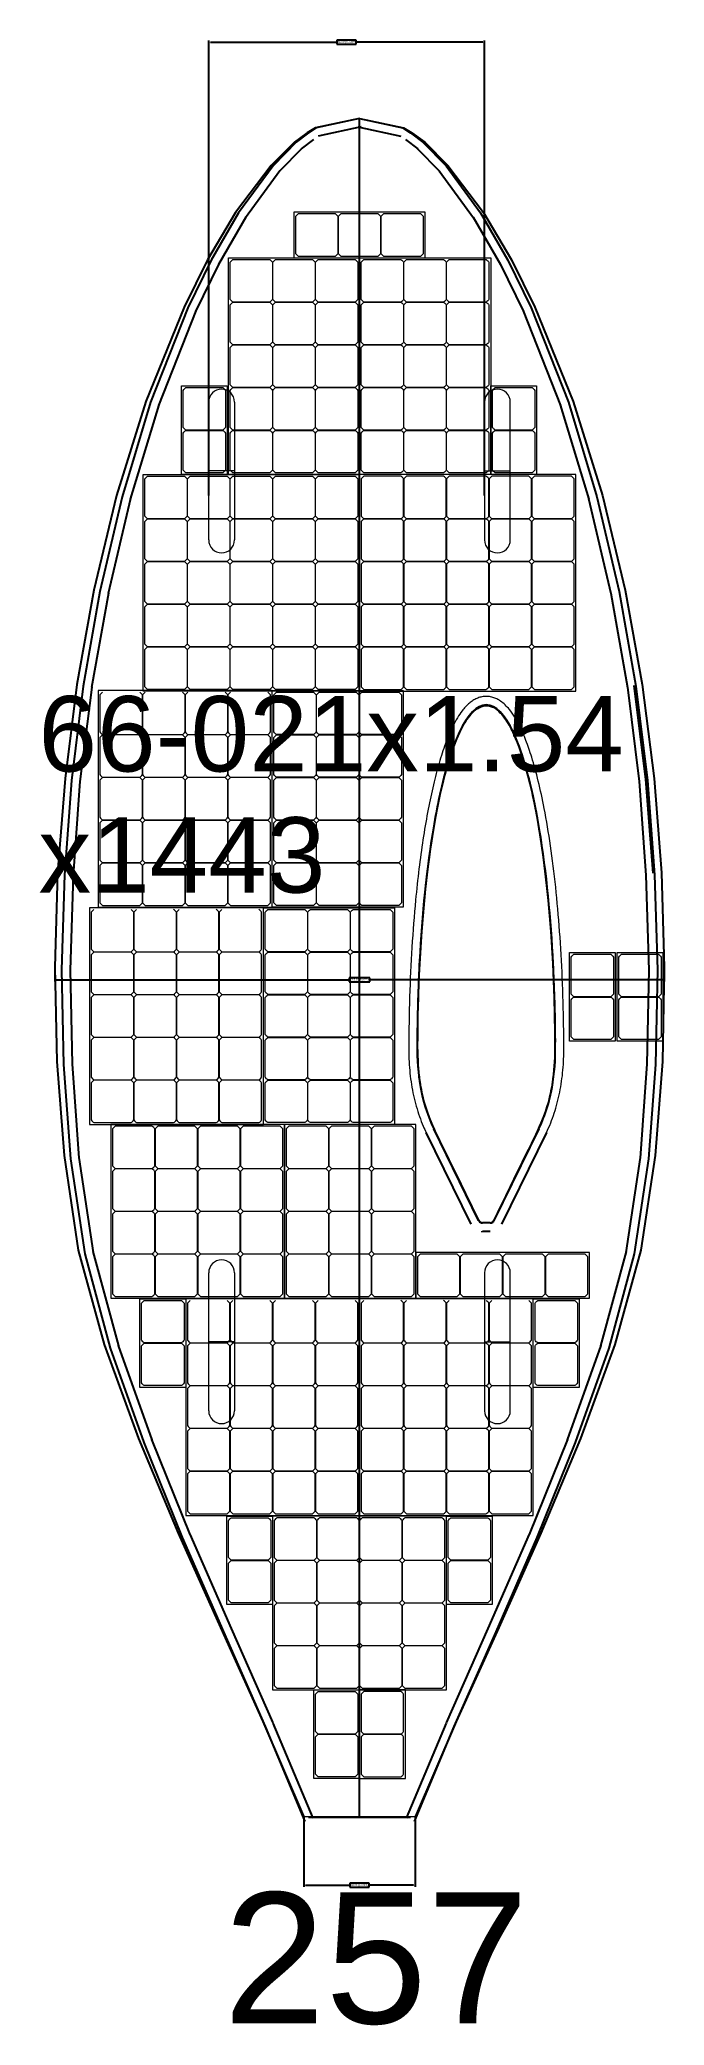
# Model space of a CAD drawing. Header units: millimetres. Extents: x -1486 to 354, y -1265 to 4578.
import ezdxf

# ---------------------------------------------------------------- set-up
doc = ezdxf.new("R2010")
doc.units = ezdxf.units.MM
doc.header["$MEASUREMENT"] = 0
doc.layers.add('back', color=4, linetype='Continuous', lineweight=20)
doc.layers.add('cockpit', color=1, linetype='Continuous', lineweight=20)
for name, color, linetype in [('Cells', 7, 'Continuous'), ('default', 7, 'Continuous'), ('smallPanels', 40, 'Continuous')]:
    doc.layers.add(name, color=color, linetype=linetype)
doc.styles.get("Standard").update_dxf_attribs({"font": 'arial.ttf'})
doc.dimstyles.get("Standard").update_dxf_attribs({"dimtxt": 5, "dimasz": 5, "dimexe": 5, "dimexo": 1.5, "dimgap": -2.5, "dimtad": 0, "dimtih": 1, "dimtoh": 1, "dimzin": 0, "dimdsep": 46, "dimtxsty": 'Standard', "dimcen": 5, "dimazin": 0, "dimtfac": 1, "dimtofl": 0, "dimtmove": 0, "dimatfit": 3, "dimfxl": 1, "dimtolj": 1, "dimtzin": 0, "dimarcsym": 0})

msp = doc.modelspace()

# ---------------------------------------------------------------- texts
at = {"layer": 'Cells', "color": 4, "lineweight": 0}
for s, height, p in [('66-021x1.54', 221.94341, (-1489.238, 2424.778)), ('x1443', 221.9434, (-1489.238, 2068.245))]:
    msp.add_text(s, height=height, dxfattribs=at).set_placement(p)
at = {"layer": 'Cells', "lineweight": 0}
msp.add_text('257', height=385.3782, dxfattribs=at).set_placement((-944.187, -1259.226))

# ---------------------------------------------------------------- blocks, each defined once
blk = doc.blocks.new('*D11')
at = {"layer": 'Cells', "color": 0, "lineweight": -2, "transparency": 16777216}
for p, q in [((-988, 3236.6), (-988, 4575.7)), ((-983, 4570.7), (-610.3, 4570.7)), ((-553.6, 4576.4), (-610.3, 4576.4)), ((-610.3, 4576.4), (-610.3, 4565)), ((-610.3, 4565), (-553.6, 4565)), ((-553.6, 4565), (-553.6, 4576.4)), ((-180.8, 4570.7), (-553.6, 4570.7)), ((-175.8, 3236.6), (-175.8, 4575.7))]:
    blk.add_line(p, q, dxfattribs=at)
at = {"layer": 'Cells', "color": 0, "transparency": 16777216}
for points in [[(-983, 4571.5), (-983, 4569.9), (-988, 4570.7)], [(-180.8, 4571.5), (-180.8, 4569.9), (-175.8, 4570.7)]]:
    blk.add_solid(points, dxfattribs=at)
at = {"layer": 'Defpoints', "color": 0, "transparency": 16777216}
for p in [(-175.8, 4570.7), (-988, 3235.1), (-175.8, 3235.1)]:
    blk.add_point(p, dxfattribs=at)
at = {"layer": 'Cells', "color": 0, "lineweight": 0, "transparency": 16777216, "insert": (-581.9, 4570.7), "char_height": 5, "attachment_point": 5}
blk.add_mtext('\\A1;812.20 [31.9765]', dxfattribs=at)
blk = doc.blocks.new('*D12')
at = {"layer": 'Cells', "color": 0, "lineweight": -2, "transparency": 16777216}
for p, q in [((-707.9, -652.1), (-707.9, -857.1)), ((-379.9, -652.1), (-379.9, -857.1)), ((-702.9, -852.1), (-572.3, -852.1)), ((-515.6, -846.4), (-572.3, -846.4)), ((-572.3, -846.4), (-572.3, -857.8)), ((-572.3, -857.8), (-515.6, -857.8)), ((-515.6, -857.8), (-515.6, -846.4)), ((-384.9, -852.1), (-515.6, -852.1))]:
    blk.add_line(p, q, dxfattribs=at)
at = {"layer": 'Cells', "color": 0, "transparency": 16777216}
for points in [[(-702.9, -851.2), (-702.9, -852.9), (-707.9, -852.1)], [(-384.9, -851.2), (-384.9, -852.9), (-379.9, -852.1)]]:
    blk.add_solid(points, dxfattribs=at)
at = {"layer": 'Defpoints', "color": 0, "transparency": 16777216}
for p in [(-707.9, -650.6), (-379.9, -650.6), (-379.9, -852.1)]:
    blk.add_point(p, dxfattribs=at)
at = {"layer": 'Cells', "color": 0, "lineweight": 0, "transparency": 16777216, "insert": (-543.9, -852.1), "char_height": 5, "attachment_point": 5}
blk.add_mtext('\\A1;328.00 [12.9135]', dxfattribs=at)
blk = doc.blocks.new('*D13')
at = {"layer": 'Cells', "color": 0, "lineweight": -2, "transparency": 16777216}
for p, q in [((-1441.5, 1847.1), (-1441.5, 1806.9)), ((-1436.5, 1811.9), (-574, 1811.9)), ((-513.9, 1817.6), (-574, 1817.6)), ((-574, 1817.6), (-574, 1806.2)), ((-513.9, 1806.2), (-513.9, 1817.6)), ((348.6, 1811.9), (-513.9, 1811.9)), ((353.6, 1847.1), (353.6, 1806.9)), ((-574, 1806.2), (-513.9, 1806.2))]:
    blk.add_line(p, q, dxfattribs=at)
at = {"layer": 'Cells', "color": 0, "transparency": 16777216}
for points in [[(-1436.5, 1812.7), (-1436.5, 1811), (-1441.5, 1811.9)], [(348.6, 1812.7), (348.6, 1811), (353.6, 1811.9)]]:
    blk.add_solid(points, dxfattribs=at)
at = {"layer": 'Defpoints', "color": 0, "transparency": 16777216}
for p in [(-1441.5, 1848.6), (353.6, 1848.6), (353.6, 1811.9)]:
    blk.add_point(p, dxfattribs=at)
at = {"layer": 'Cells', "color": 0, "lineweight": 0, "transparency": 16777216, "insert": (-543.9, 1811.9), "char_height": 5, "attachment_point": 5}
blk.add_mtext('\\A1;1795.09 [70.6729]', dxfattribs=at)

# ---------------------------------------------------------------- dimensions: what is measured, and where the dimension line sits
at = {"layer": 'Cells', "lineweight": 0}
dim = msp.add_linear_dim(base=(-175.821, 4570.701), p1=(-988.025, 3235.077), p2=(-175.821, 3235.077), dimstyle='Standard', dxfattribs=at)
dim.commit()
dim.dimension.update_dxf_attribs({"geometry": '*D11', "text_midpoint": (-581.923, 4570.701)})
at = {"layer": 'Cells', "color": 4, "lineweight": 0}
for base, p1, p2, picture, middle in [((353.623, 1811.858), (-1441.469, 1848.562), (353.623, 1848.562), '*D13', (-543.923, 1811.858)), ((-379.922, -852.068), (-707.925, -650.605), (-379.922, -650.605), '*D12', (-543.923, -852.068))]:
    dim = msp.add_linear_dim(base=base, p1=p1, p2=p2, dimstyle='Standard', dxfattribs=at)
    dim.commit()
    dim.dimension.update_dxf_attribs({"geometry": picture, "text_midpoint": middle})

# ---------------------------------------------------------------- linework, layer by layer
at = {"color": 7, "linetype": 'Continuous', "lineweight": 25}
for p, q in [((-215.613, 1092.311), (-347.523, 1362.098)), ((-193.154, 1103.292), (-325.064, 1373.079)), ((-16.153, 1373.079), (-148.063, 1103.292)), ((6.306, 1362.098), (-125.604, 1092.311)), ((-159.384, 1096.159), (-181.834, 1096.159)), ((-159.384, 1071.159), (-181.834, 1071.159))]:
    msp.add_line(p, q, dxfattribs=at)
for major_axis, ratio, start_param, end_param in [((0, 1016.4), 0.2, 4.71238898, 7.85398163), ((0, -355.74), 0.57142857, 4.71238898, 5.42015372), ((0, -355.74), 0.57142857, 0.86303158, 1.57079633)]:
    msp.add_ellipse((-170.609, 1604.359), major_axis=major_axis, ratio=ratio, start_param=start_param, end_param=end_param, dxfattribs=at)
at = {"color": 7, "linetype": 'Continuous', "lineweight": 0}
for points, knots in [([(57.671, 1604.359), (57.671, 1628.151), (57.505, 1651.943), (56.508, 1723.148), (55.179, 1770.388), (51.217, 1863.504), (48.583, 1909.378), (42.061, 1998.882), (38.172, 2042.512), (29.21, 2126.696), (24.136, 2167.251), (12.893, 2244.523), (6.724, 2281.241), (-5.439, 2344.123), (-11.274, 2371.011), (-23.564, 2421.406), (-30.019, 2444.913), (-42.318, 2484.467), (-48.067, 2501.098), (-59.962, 2531.815), (-66.106, 2545.901), (-77.193, 2568.162), (-82.033, 2576.923), (-92.035, 2593.035), (-97.197, 2600.387), (-106.606, 2611.974), (-110.751, 2616.525), (-119.401, 2624.809), (-123.908, 2628.544), (-132.2, 2634.261), (-135.884, 2636.448), (-143.535, 2640.206), (-147.504, 2641.777), (-155.679, 2644.185), (-159.884, 2645.019), (-168.393, 2645.86), (-172.694, 2645.864), (-181.205, 2645.04), (-185.412, 2644.214), (-193.592, 2641.821), (-197.563, 2640.257), (-205.22, 2636.511), (-208.906, 2634.33), (-216.013, 2629.445), (-219.434, 2626.741), (-226.056, 2620.862), (-229.257, 2617.687), (-235.486, 2610.891), (-238.514, 2607.27), (-246.357, 2597.093), (-251.056, 2590.16), (-260.19, 2575.104), (-264.625, 2566.981), (-273.284, 2549.542), (-277.507, 2540.227), (-285.765, 2520.412), (-289.799, 2509.912), (-299.975, 2481.323), (-305.981, 2462.36), (-317.531, 2421.664), (-323.074, 2399.93), (-333.665, 2353.877), (-338.713, 2329.558), (-348.273, 2278.562), (-352.785, 2251.885), (-361.237, 2196.431), (-365.175, 2167.655), (-372.442, 2108.289), (-375.77, 2077.7), (-383.091, 2001.389), (-386.744, 1954.871), (-392.653, 1859.703), (-394.91, 1811.054), (-397.981, 1712.647), (-398.796, 1662.89), (-398.886, 1610.187), (-398.889, 1607.273), (-398.889, 1604.359)], [4.71238898, 4.71238898, 4.71238898, 4.71238898, 4.78227025, 4.78227025, 4.92203278, 4.92203278, 5.06179532, 5.06179532, 5.20155786, 5.20155786, 5.34132039, 5.34132039, 5.48108293, 5.48108293, 5.59633131, 5.59633131, 5.71157969, 5.71157969, 5.80645164, 5.80645164, 5.90132359, 5.90132359, 5.97152111, 5.97152111, 6.04171862, 6.04171862, 6.09393774, 6.09393774, 6.14615686, 6.14615686, 6.18525132, 6.18525132, 6.22434578, 6.22434578, 6.26344024, 6.26344024, 6.3025347, 6.3025347, 6.34162916, 6.34162916, 6.38072362, 6.38072362, 6.41981808, 6.41981808, 6.45891254, 6.45891254, 6.498007, 6.498007, 6.53710147, 6.53710147, 6.60160913, 6.60160913, 6.6661168, 6.6661168, 6.73062446, 6.73062446, 6.79513213, 6.79513213, 6.89705978, 6.89705978, 6.99898742, 6.99898742, 7.10091507, 7.10091507, 7.20284271, 7.20284271, 7.30477036, 7.30477036, 7.40669801, 7.40669801, 7.5529394, 7.5529394, 7.69918079, 7.69918079, 7.84542218, 7.84542218, 7.85398163, 7.85398163, 7.85398163, 7.85398163]), ([(-398.889, 1604.359), (-398.889, 1593.063), (-398.593, 1581.767), (-396.817, 1547.923), (-394.441, 1525.508), (-387.37, 1481.726), (-382.675, 1460.36), (-371.079, 1419.33), (-364.178, 1399.669), (-353.467, 1374.66), (-350.557, 1368.302), (-347.523, 1362.098)], [4.71238898, 4.71238898, 4.71238898, 4.71238898, 4.803972065, 4.803972065, 4.987841965, 4.987841965, 5.171711864, 5.171711864, 5.355581764, 5.355581764, 5.420153722, 5.420153722, 5.420153722, 5.420153722]), ([(6.306, 1362.098), (10.835, 1371.361), (15.09, 1380.967), (26.524, 1409.514), (32.977, 1429.225), (43.718, 1470.207), (48.005, 1491.478), (54.312, 1534.942), (56.332, 1557.134), (57.511, 1587.744), (57.671, 1596.051), (57.671, 1604.359)], [0.863031585, 0.863031585, 0.863031585, 0.863031585, 0.959440111, 0.959440111, 1.140774685, 1.140774685, 1.322109258, 1.322109258, 1.503443832, 1.503443832, 1.570796327, 1.570796327, 1.570796327, 1.570796327])]:
    msp.add_open_spline(points, degree=3, knots=knots, dxfattribs=at)
at = {"color": 7, "linetype": 'Continuous', "lineweight": 25}
for points, knots in [([(-192.471, 1103.641), (-221.522, 1163.058), (-250.573, 1222.474), (-308.676, 1341.306), (-340.763, 1399.637), (-372.351, 1527.945), (-373.565, 1596.913), (-371.954, 1732.185), (-369.808, 1799.784), (-358.941, 2002.462), (-346.446, 2137.614), (-311.635, 2337.696), (-297.572, 2404.153), (-266.259, 2500.752), (-254.218, 2532.729), (-229.187, 2576.737), (-219.63, 2591.011), (-194.68, 2614.023), (-177.41, 2622.04), (-144.442, 2614.098), (-131.388, 2601.43), (-110.477, 2574.839), (-102.101, 2560.079), (-79.916, 2515.055), (-68.746, 2483.162), (-39.683, 2386.957), (-26.425, 2321.763), (6.504, 2124.999), (18.538, 1991.837), (28.874, 1791.974), (30.894, 1725.3), (32.325, 1591.857), (30.719, 1524.216), (-1.968, 1395.66), (-33.943, 1338.439), (-91.345, 1221.04), (-120.046, 1162.341), (-148.746, 1103.641)], [0, 0, 0, 0, 0.0625, 0.0625, 0.125, 0.125, 0.1875, 0.1875, 0.25, 0.25, 0.375, 0.375, 0.4375, 0.4375, 0.46875, 0.46875, 0.484375, 0.484375, 0.5, 0.5, 0.515625, 0.515625, 0.53125, 0.53125, 0.5625, 0.5625, 0.625, 0.625, 0.75, 0.75, 0.8125, 0.8125, 0.875, 0.875, 0.9375, 0.9375, 1, 1, 1, 1]), ([(-193.154, 1103.292), (-192.525, 1102.005), (-191.668, 1100.808), (-190.65, 1099.8), (-189.632, 1098.792), (-188.424, 1097.946), (-187.126, 1097.338), (-185.846, 1096.738), (-184.444, 1096.353), (-183.037, 1096.217), (-182.637, 1096.178), (-182.235, 1096.159), (-181.834, 1096.159)], [0, 0, 0, 0, 0.0042948525, 0.0042948525, 0.0042948525, 0.0085938544, 0.0085938544, 0.0085938544, 0.0128334423, 0.0128334423, 0.0128334423, 0.0140217668, 0.0140217668, 0.0140217668, 0.0140217668]), ([(-192.471, 1103.641), (-191.88, 1102.432), (-191.075, 1101.306), (-190.118, 1100.359), (-189.161, 1099.411), (-188.025, 1098.616), (-186.805, 1098.045), (-185.602, 1097.481), (-184.284, 1097.119), (-182.961, 1096.991), (-182.585, 1096.954), (-182.207, 1096.936), (-181.83, 1096.936)], [0, 0, 0, 0, 0.0040371627, 0.0040371627, 0.0040371627, 0.008078226, 0.008078226, 0.008078226, 0.01206344, 0.01206344, 0.01206344, 0.0131806401, 0.0131806401, 0.0131806401, 0.0131806401]), ([(-159.387, 1096.936), (-163.128, 1096.936), (-166.868, 1096.936), (-170.609, 1096.936), (-174.349, 1096.936), (-178.09, 1096.936), (-181.83, 1096.936)], [0, 0, 0, 0, 0.0112168169, 0.0112168169, 0.0112168169, 0.0224336338, 0.0224336338, 0.0224336338, 0.0224336338]), ([(-159.387, 1096.936), (-158.074, 1096.936), (-156.742, 1097.163), (-155.502, 1097.599), (-154.263, 1098.035), (-153.082, 1098.69), (-152.055, 1099.509), (-151.022, 1100.333), (-150.117, 1101.344), (-149.408, 1102.459), (-149.166, 1102.84), (-148.944, 1103.236), (-148.746, 1103.641)], [0, 0, 0, 0, 0.0039397992, 0.0039397992, 0.0039397992, 0.0078782301, 0.0078782301, 0.0078782301, 0.0118394889, 0.0118394889, 0.0118394889, 0.0131768833, 0.0131768833, 0.0131768833, 0.0131768833]), ([(-159.384, 1096.159), (-157.988, 1096.159), (-156.573, 1096.4), (-155.256, 1096.862), (-153.939, 1097.325), (-152.684, 1098.02), (-151.592, 1098.889), (-150.492, 1099.765), (-149.528, 1100.84), (-148.773, 1102.026), (-148.513, 1102.434), (-148.276, 1102.857), (-148.063, 1103.292)], [0, 0, 0, 0, 0.0041861049, 0.0041861049, 0.0041861049, 0.0083707641, 0.0083707641, 0.0083707641, 0.0125849149, 0.0125849149, 0.0125849149, 0.0140180074, 0.0140180074, 0.0140180074, 0.0140180074])]:
    msp.add_open_spline(points, degree=3, knots=knots, dxfattribs=at)
at = {"color": 7, "linetype": 'Continuous', "lineweight": 0}
msp.add_open_spline([(-185.451, 1071.334), (-184.247, 1071.217), (-183.042, 1071.159), (-181.834, 1071.159)], degree=3, dxfattribs=at)
msp.add_open_spline([(-185.451, 1071.334), (-184.247, 1071.217), (-183.042, 1071.159), (-181.834, 1071.159)], degree=3, dxfattribs=at)
at = {"layer": 'back', "color": 2, "lineweight": 0}
for points in [[(-930.123, 3936.052), (-543.923, 3936.052), (-543.923, 3298.652), (-930.123, 3298.652)], [(-543.923, 3936.052), (-157.723, 3936.052), (-157.723, 3298.652), (-543.923, 3298.652)], [(-801.379, 2663.212), (-415.179, 2663.212), (-415.179, 2025.812), (-801.379, 2025.812)], [(-827.148, 2023.852), (-440.948, 2023.852), (-440.948, 1386.452), (-827.148, 1386.452)]]:
    msp.add_lwpolyline(points, close=True, dxfattribs=at)
for points in [[(-808.009, 3931.052, -0.03362744), (-800.123, 3923.167), (-800.123, 3813.938, -0.03362744), (-808.009, 3806.052), (-917.238, 3806.052, -0.03362744), (-925.123, 3813.938), (-925.123, 3923.167, -0.03362744), (-917.238, 3931.052)], [(-682.409, 3931.052, -0.03362744), (-674.523, 3923.167), (-674.523, 3813.938, -0.03362744), (-682.409, 3806.052), (-791.638, 3806.052, -0.03362744), (-799.523, 3813.938), (-799.523, 3923.167, -0.03362744), (-791.638, 3931.052)], [(-556.809, 3931.052, -0.03362744), (-548.923, 3923.167), (-548.923, 3813.938, -0.03362744), (-556.809, 3806.052), (-666.038, 3806.052, -0.03362744), (-673.923, 3813.938), (-673.923, 3923.167, -0.03362744), (-666.038, 3931.052)], [(-421.809, 3931.052, -0.03362744), (-413.923, 3923.167), (-413.923, 3813.938, -0.03362744), (-421.809, 3806.052), (-531.038, 3806.052, -0.03362744), (-538.923, 3813.938), (-538.923, 3923.167, -0.03362744), (-531.038, 3931.052)], [(-296.209, 3931.052, -0.03362744), (-288.323, 3923.167), (-288.323, 3813.938, -0.03362744), (-296.209, 3806.052), (-405.438, 3806.052, -0.03362744), (-413.323, 3813.938), (-413.323, 3923.167, -0.03362744), (-405.438, 3931.052)], [(-170.609, 3931.052, -0.03362744), (-162.723, 3923.167), (-162.723, 3813.938, -0.03362744), (-170.609, 3806.052), (-279.838, 3806.052, -0.03362744), (-287.723, 3813.938), (-287.723, 3923.167, -0.03362744), (-279.838, 3931.052)], [(-808.009, 3805.452, -0.03362744), (-800.123, 3797.567), (-800.123, 3688.338, -0.03362744), (-808.009, 3680.452), (-917.238, 3680.452, -0.03362744), (-925.123, 3688.338), (-925.123, 3797.567, -0.03362744), (-917.238, 3805.452)], [(-682.409, 3805.452, -0.03362744), (-674.523, 3797.567), (-674.523, 3688.338, -0.03362744), (-682.409, 3680.452), (-791.638, 3680.452, -0.03362744), (-799.523, 3688.338), (-799.523, 3797.567, -0.03362744), (-791.638, 3805.452)], [(-556.809, 3805.452, -0.03362744), (-548.923, 3797.567), (-548.923, 3688.338, -0.03362744), (-556.809, 3680.452), (-666.038, 3680.452, -0.03362744), (-673.923, 3688.338), (-673.923, 3797.567, -0.03362744), (-666.038, 3805.452)], [(-421.809, 3805.452, -0.03362744), (-413.923, 3797.567), (-413.923, 3688.338, -0.03362744), (-421.809, 3680.452), (-531.038, 3680.452, -0.03362744), (-538.923, 3688.338), (-538.923, 3797.567, -0.03362744), (-531.038, 3805.452)], [(-296.209, 3805.452, -0.03362744), (-288.323, 3797.567), (-288.323, 3688.338, -0.03362744), (-296.209, 3680.452), (-405.438, 3680.452, -0.03362744), (-413.323, 3688.338), (-413.323, 3797.567, -0.03362744), (-405.438, 3805.452)], [(-170.609, 3805.452, -0.03362744), (-162.723, 3797.567), (-162.723, 3688.338, -0.03362744), (-170.609, 3680.452), (-279.838, 3680.452, -0.03362744), (-287.723, 3688.338), (-287.723, 3797.567, -0.03362744), (-279.838, 3805.452)], [(-808.009, 3679.852, -0.03362744), (-800.123, 3671.967), (-800.123, 3562.738, -0.03362744), (-808.009, 3554.852), (-917.238, 3554.852, -0.03362744), (-925.123, 3562.738), (-925.123, 3671.967, -0.03362744), (-917.238, 3679.852)], [(-682.409, 3679.852, -0.03362744), (-674.523, 3671.967), (-674.523, 3562.738, -0.03362744), (-682.409, 3554.852), (-791.638, 3554.852, -0.03362744), (-799.523, 3562.738), (-799.523, 3671.967, -0.03362744), (-791.638, 3679.852)], [(-556.809, 3679.852, -0.03362744), (-548.923, 3671.967), (-548.923, 3562.738, -0.03362744), (-556.809, 3554.852), (-666.038, 3554.852, -0.03362744), (-673.923, 3562.738), (-673.923, 3671.967, -0.03362744), (-666.038, 3679.852)], [(-421.809, 3679.852, -0.03362744), (-413.923, 3671.967), (-413.923, 3562.738, -0.03362744), (-421.809, 3554.852), (-531.038, 3554.852, -0.03362744), (-538.923, 3562.738), (-538.923, 3671.967, -0.03362744), (-531.038, 3679.852)], [(-296.209, 3679.852, -0.03362744), (-288.323, 3671.967), (-288.323, 3562.738, -0.03362744), (-296.209, 3554.852), (-405.438, 3554.852, -0.03362744), (-413.323, 3562.738), (-413.323, 3671.967, -0.03362744), (-405.438, 3679.852)], [(-170.609, 3679.852, -0.03362744), (-162.723, 3671.967), (-162.723, 3562.738, -0.03362744), (-170.609, 3554.852), (-279.838, 3554.852, -0.03362744), (-287.723, 3562.738), (-287.723, 3671.967, -0.03362744), (-279.838, 3679.852)], [(-808.009, 3554.252, -0.03362744), (-800.123, 3546.367), (-800.123, 3437.138, -0.03362744), (-808.009, 3429.252), (-917.238, 3429.252, -0.03362744), (-925.123, 3437.138), (-925.123, 3546.367, -0.03362744), (-917.238, 3554.252)], [(-682.409, 3554.252, -0.03362744), (-674.523, 3546.367), (-674.523, 3437.138, -0.03362744), (-682.409, 3429.252), (-791.638, 3429.252, -0.03362744), (-799.523, 3437.138), (-799.523, 3546.367, -0.03362744), (-791.638, 3554.252)], [(-556.809, 3554.252, -0.03362744), (-548.923, 3546.367), (-548.923, 3437.138, -0.03362744), (-556.809, 3429.252), (-666.038, 3429.252, -0.03362744), (-673.923, 3437.138), (-673.923, 3546.367, -0.03362744), (-666.038, 3554.252)], [(-421.809, 3554.252, -0.03362744), (-413.923, 3546.367), (-413.923, 3437.138, -0.03362744), (-421.809, 3429.252), (-531.038, 3429.252, -0.03362744), (-538.923, 3437.138), (-538.923, 3546.367, -0.03362744), (-531.038, 3554.252)], [(-296.209, 3554.252, -0.03362744), (-288.323, 3546.367), (-288.323, 3437.138, -0.03362744), (-296.209, 3429.252), (-405.438, 3429.252, -0.03362744), (-413.323, 3437.138), (-413.323, 3546.367, -0.03362744), (-405.438, 3554.252)], [(-170.609, 3554.252, -0.03362744), (-162.723, 3546.367), (-162.723, 3437.138, -0.03362744), (-170.609, 3429.252), (-279.838, 3429.252, -0.03362744), (-287.723, 3437.138), (-287.723, 3546.367, -0.03362744), (-279.838, 3554.252)], [(-808.009, 3428.652, -0.03362744), (-800.123, 3420.767), (-800.123, 3311.538, -0.03362744), (-808.009, 3303.652), (-917.238, 3303.652, -0.03362744), (-925.123, 3311.538), (-925.123, 3420.767, -0.03362744), (-917.238, 3428.652)], [(-682.409, 3428.652, -0.03362744), (-674.523, 3420.767), (-674.523, 3311.538, -0.03362744), (-682.409, 3303.652), (-791.638, 3303.652, -0.03362744), (-799.523, 3311.538), (-799.523, 3420.767, -0.03362744), (-791.638, 3428.652)], [(-556.809, 3428.652, -0.03362744), (-548.923, 3420.767), (-548.923, 3311.538, -0.03362744), (-556.809, 3303.652), (-666.038, 3303.652, -0.03362744), (-673.923, 3311.538), (-673.923, 3420.767, -0.03362744), (-666.038, 3428.652)], [(-421.809, 3428.652, -0.03362744), (-413.923, 3420.767), (-413.923, 3311.538, -0.03362744), (-421.809, 3303.652), (-531.038, 3303.652, -0.03362744), (-538.923, 3311.538), (-538.923, 3420.767, -0.03362744), (-531.038, 3428.652)], [(-296.209, 3428.652, -0.03362744), (-288.323, 3420.767), (-288.323, 3311.538, -0.03362744), (-296.209, 3303.652), (-405.438, 3303.652, -0.03362744), (-413.323, 3311.538), (-413.323, 3420.767, -0.03362744), (-405.438, 3428.652)], [(-170.609, 3428.652, -0.03362744), (-162.723, 3420.767), (-162.723, 3311.538, -0.03362744), (-170.609, 3303.652), (-279.838, 3303.652, -0.03362744), (-287.723, 3311.538), (-287.723, 3420.767, -0.03362744), (-279.838, 3428.652)], [(-679.265, 2658.212, -0.03362744), (-671.379, 2650.327), (-671.379, 2541.098, -0.03362744), (-679.265, 2533.212), (-788.494, 2533.212, -0.03362744), (-796.379, 2541.098), (-796.379, 2650.327, -0.03362744), (-788.494, 2658.212)], [(-553.665, 2658.212, -0.03362744), (-545.779, 2650.327), (-545.779, 2541.098, -0.03362744), (-553.665, 2533.212), (-662.894, 2533.212, -0.03362744), (-670.779, 2541.098), (-670.779, 2650.327, -0.03362744), (-662.894, 2658.212)], [(-428.065, 2658.212, -0.03362744), (-420.179, 2650.327), (-420.179, 2541.098, -0.03362744), (-428.065, 2533.212), (-537.294, 2533.212, -0.03362744), (-545.179, 2541.098), (-545.179, 2650.327, -0.03362744), (-537.294, 2658.212)], [(-679.265, 2532.612, -0.03362744), (-671.379, 2524.727), (-671.379, 2415.498, -0.03362744), (-679.265, 2407.612), (-788.494, 2407.612, -0.03362744), (-796.379, 2415.498), (-796.379, 2524.727, -0.03362744), (-788.494, 2532.612)], [(-553.665, 2532.612, -0.03362744), (-545.779, 2524.727), (-545.779, 2415.498, -0.03362744), (-553.665, 2407.612), (-662.894, 2407.612, -0.03362744), (-670.779, 2415.498), (-670.779, 2524.727, -0.03362744), (-662.894, 2532.612)], [(-428.065, 2532.612, -0.03362744), (-420.179, 2524.727), (-420.179, 2415.498, -0.03362744), (-428.065, 2407.612), (-537.294, 2407.612, -0.03362744), (-545.179, 2415.498), (-545.179, 2524.727, -0.03362744), (-537.294, 2532.612)], [(-679.265, 2407.012, -0.03362744), (-671.379, 2399.127), (-671.379, 2289.898, -0.03362744), (-679.265, 2282.012), (-788.494, 2282.012, -0.03362744), (-796.379, 2289.898), (-796.379, 2399.127, -0.03362744), (-788.494, 2407.012)], [(-553.665, 2407.012, -0.03362744), (-545.779, 2399.127), (-545.779, 2289.898, -0.03362744), (-553.665, 2282.012), (-662.894, 2282.012, -0.03362744), (-670.779, 2289.898), (-670.779, 2399.127, -0.03362744), (-662.894, 2407.012)], [(-428.065, 2407.012, -0.03362744), (-420.179, 2399.127), (-420.179, 2289.898, -0.03362744), (-428.065, 2282.012), (-537.294, 2282.012, -0.03362744), (-545.179, 2289.898), (-545.179, 2399.127, -0.03362744), (-537.294, 2407.012)], [(-679.265, 2281.412, -0.03362744), (-671.379, 2273.527), (-671.379, 2164.298, -0.03362744), (-679.265, 2156.412), (-788.494, 2156.412, -0.03362744), (-796.379, 2164.298), (-796.379, 2273.527, -0.03362744), (-788.494, 2281.412)], [(-553.665, 2281.412, -0.03362744), (-545.779, 2273.527), (-545.779, 2164.298, -0.03362744), (-553.665, 2156.412), (-662.894, 2156.412, -0.03362744), (-670.779, 2164.298), (-670.779, 2273.527, -0.03362744), (-662.894, 2281.412)], [(-428.065, 2281.412, -0.03362744), (-420.179, 2273.527), (-420.179, 2164.298, -0.03362744), (-428.065, 2156.412), (-537.294, 2156.412, -0.03362744), (-545.179, 2164.298), (-545.179, 2273.527, -0.03362744), (-537.294, 2281.412)], [(-679.265, 2155.812, -0.03362744), (-671.379, 2147.927), (-671.379, 2038.698, -0.03362744), (-679.265, 2030.812), (-788.494, 2030.812, -0.03362744), (-796.379, 2038.698), (-796.379, 2147.927, -0.03362744), (-788.494, 2155.812)], [(-553.665, 2155.812, -0.03362744), (-545.779, 2147.927), (-545.779, 2038.698, -0.03362744), (-553.665, 2030.812), (-662.894, 2030.812, -0.03362744), (-670.779, 2038.698), (-670.779, 2147.927, -0.03362744), (-662.894, 2155.812)], [(-428.065, 2155.812, -0.03362744), (-420.179, 2147.927), (-420.179, 2038.698, -0.03362744), (-428.065, 2030.812), (-537.294, 2030.812, -0.03362744), (-545.179, 2038.698), (-545.179, 2147.927, -0.03362744), (-537.294, 2155.812)], [(-705.033, 2018.852, -0.03362744), (-697.148, 2010.967), (-697.148, 1901.738, -0.03362744), (-705.033, 1893.852), (-814.262, 1893.852, -0.03362744), (-822.148, 1901.738), (-822.148, 2010.967, -0.03362744), (-814.262, 2018.852)], [(-579.433, 2018.852, -0.03362744), (-571.548, 2010.967), (-571.548, 1901.738, -0.03362744), (-579.433, 1893.852), (-688.662, 1893.852, -0.03362744), (-696.548, 1901.738), (-696.548, 2010.967, -0.03362744), (-688.662, 2018.852)], [(-453.833, 2018.852, -0.03362744), (-445.948, 2010.967), (-445.948, 1901.738, -0.03362744), (-453.833, 1893.852), (-563.062, 1893.852, -0.03362744), (-570.948, 1901.738), (-570.948, 2010.967, -0.03362744), (-563.062, 2018.852)], [(-705.033, 1893.252, -0.03362744), (-697.148, 1885.367), (-697.148, 1776.138, -0.03362744), (-705.033, 1768.252), (-814.262, 1768.252, -0.03362744), (-822.148, 1776.138), (-822.148, 1885.367, -0.03362744), (-814.262, 1893.252)], [(-579.433, 1893.252, -0.03362744), (-571.548, 1885.367), (-571.548, 1776.138, -0.03362744), (-579.433, 1768.252), (-688.662, 1768.252, -0.03362744), (-696.548, 1776.138), (-696.548, 1885.367, -0.03362744), (-688.662, 1893.252)], [(-453.833, 1893.252, -0.03362744), (-445.948, 1885.367), (-445.948, 1776.138, -0.03362744), (-453.833, 1768.252), (-563.062, 1768.252, -0.03362744), (-570.948, 1776.138), (-570.948, 1885.367, -0.03362744), (-563.062, 1893.252)], [(-705.033, 1767.652, -0.03362744), (-697.148, 1759.767), (-697.148, 1650.538, -0.03362744), (-705.033, 1642.652), (-814.262, 1642.652, -0.03362744), (-822.148, 1650.538), (-822.148, 1759.767, -0.03362744), (-814.262, 1767.652)], [(-579.433, 1767.652, -0.03362744), (-571.548, 1759.767), (-571.548, 1650.538, -0.03362744), (-579.433, 1642.652), (-688.662, 1642.652, -0.03362744), (-696.548, 1650.538), (-696.548, 1759.767, -0.03362744), (-688.662, 1767.652)], [(-453.833, 1767.652, -0.03362744), (-445.948, 1759.767), (-445.948, 1650.538, -0.03362744), (-453.833, 1642.652), (-563.062, 1642.652, -0.03362744), (-570.948, 1650.538), (-570.948, 1759.767, -0.03362744), (-563.062, 1767.652)], [(-705.033, 1642.052, -0.03362744), (-697.148, 1634.167), (-697.148, 1524.938, -0.03362744), (-705.033, 1517.052), (-814.262, 1517.052, -0.03362744), (-822.148, 1524.938), (-822.148, 1634.167, -0.03362744), (-814.262, 1642.052)], [(-579.433, 1642.052, -0.03362744), (-571.548, 1634.167), (-571.548, 1524.938, -0.03362744), (-579.433, 1517.052), (-688.662, 1517.052, -0.03362744), (-696.548, 1524.938), (-696.548, 1634.167, -0.03362744), (-688.662, 1642.052)], [(-453.833, 1642.052, -0.03362744), (-445.948, 1634.167), (-445.948, 1524.938, -0.03362744), (-453.833, 1517.052), (-563.062, 1517.052, -0.03362744), (-570.948, 1524.938), (-570.948, 1634.167, -0.03362744), (-563.062, 1642.052)], [(-705.033, 1516.452, -0.03362744), (-697.148, 1508.567), (-697.148, 1399.338, -0.03362744), (-705.033, 1391.452), (-814.262, 1391.452, -0.03362744), (-822.148, 1399.338), (-822.148, 1508.567, -0.03362744), (-814.262, 1516.452)], [(-579.433, 1516.452, -0.03362744), (-571.548, 1508.567), (-571.548, 1399.338, -0.03362744), (-579.433, 1391.452), (-688.662, 1391.452, -0.03362744), (-696.548, 1399.338), (-696.548, 1508.567, -0.03362744), (-688.662, 1516.452)], [(-453.833, 1516.452, -0.03362744), (-445.948, 1508.567), (-445.948, 1399.338, -0.03362744), (-453.833, 1391.452), (-563.062, 1391.452, -0.03362744), (-570.948, 1399.338), (-570.948, 1508.567, -0.03362744), (-563.062, 1516.452)]]:
    msp.add_lwpolyline(points, format="xyb", close=True, dxfattribs=at)
at = {"layer": 'back', "lineweight": 0}
for points in [[(-1181.323, 3298.652), (-543.923, 3298.652), (-543.923, 2661.252), (-1181.323, 2661.252)], [(93.477, 3298.652), (-543.923, 3298.652), (-543.923, 2661.252), (93.477, 2661.252)]]:
    msp.add_lwpolyline(points, close=True, dxfattribs=at)
for points in [[(-1059.209, 3293.652, -0.03362744), (-1051.323, 3285.767), (-1051.323, 3176.538, -0.03362744), (-1059.209, 3168.652), (-1168.438, 3168.652, -0.03362744), (-1176.323, 3176.538), (-1176.323, 3285.767, -0.03362744), (-1168.438, 3293.652)], [(-933.609, 3293.652, -0.03362744), (-925.723, 3285.767), (-925.723, 3176.538, -0.03362744), (-933.609, 3168.652), (-1042.838, 3168.652, -0.03362744), (-1050.723, 3176.538), (-1050.723, 3285.767, -0.03362744), (-1042.838, 3293.652)], [(-808.009, 3293.652, -0.03362744), (-800.123, 3285.767), (-800.123, 3176.538, -0.03362744), (-808.009, 3168.652), (-917.238, 3168.652, -0.03362744), (-925.123, 3176.538), (-925.123, 3285.767, -0.03362744), (-917.238, 3293.652)], [(-682.409, 3293.652, -0.03362744), (-674.523, 3285.767), (-674.523, 3176.538, -0.03362744), (-682.409, 3168.652), (-791.638, 3168.652, -0.03362744), (-799.523, 3176.538), (-799.523, 3285.767, -0.03362744), (-791.638, 3293.652)], [(-556.809, 3293.652, -0.03362744), (-548.923, 3285.767), (-548.923, 3176.538, -0.03362744), (-556.809, 3168.652), (-666.038, 3168.652, -0.03362744), (-673.923, 3176.538), (-673.923, 3285.767, -0.03362744), (-666.038, 3293.652)], [(-531.038, 3293.652, 0.03362744), (-538.923, 3285.767), (-538.923, 3176.538, 0.03362744), (-531.038, 3168.652), (-421.809, 3168.652, 0.03362744), (-413.923, 3176.538), (-413.923, 3285.767, 0.03362744), (-421.809, 3293.652)], [(-405.438, 3293.652, 0.03362744), (-413.323, 3285.767), (-413.323, 3176.538, 0.03362744), (-405.438, 3168.652), (-296.209, 3168.652, 0.03362744), (-288.323, 3176.538), (-288.323, 3285.767, 0.03362744), (-296.209, 3293.652)], [(-279.838, 3293.652, 0.03362744), (-287.723, 3285.767), (-287.723, 3176.538, 0.03362744), (-279.838, 3168.652), (-170.609, 3168.652, 0.03362744), (-162.723, 3176.538), (-162.723, 3285.767, 0.03362744), (-170.609, 3293.652)], [(-154.238, 3293.652, 0.03362744), (-162.123, 3285.767), (-162.123, 3176.538, 0.03362744), (-154.238, 3168.652), (-45.009, 3168.652, 0.03362744), (-37.123, 3176.538), (-37.123, 3285.767, 0.03362744), (-45.009, 3293.652)], [(-28.638, 3293.652, 0.03362744), (-36.523, 3285.767), (-36.523, 3176.538, 0.03362744), (-28.638, 3168.652), (80.591, 3168.652, 0.03362744), (88.477, 3176.538), (88.477, 3285.767, 0.03362744), (80.591, 3293.652)], [(-1059.209, 3168.052, -0.03362744), (-1051.323, 3160.167), (-1051.323, 3050.938, -0.03362744), (-1059.209, 3043.052), (-1168.438, 3043.052, -0.03362744), (-1176.323, 3050.938), (-1176.323, 3160.167, -0.03362744), (-1168.438, 3168.052)], [(-933.609, 3168.052, -0.03362744), (-925.723, 3160.167), (-925.723, 3050.938, -0.03362744), (-933.609, 3043.052), (-1042.838, 3043.052, -0.03362744), (-1050.723, 3050.938), (-1050.723, 3160.167, -0.03362744), (-1042.838, 3168.052)], [(-808.009, 3168.052, -0.03362744), (-800.123, 3160.167), (-800.123, 3050.938, -0.03362744), (-808.009, 3043.052), (-917.238, 3043.052, -0.03362744), (-925.123, 3050.938), (-925.123, 3160.167, -0.03362744), (-917.238, 3168.052)], [(-682.409, 3168.052, -0.03362744), (-674.523, 3160.167), (-674.523, 3050.938, -0.03362744), (-682.409, 3043.052), (-791.638, 3043.052, -0.03362744), (-799.523, 3050.938), (-799.523, 3160.167, -0.03362744), (-791.638, 3168.052)], [(-556.809, 3168.052, -0.03362744), (-548.923, 3160.167), (-548.923, 3050.938, -0.03362744), (-556.809, 3043.052), (-666.038, 3043.052, -0.03362744), (-673.923, 3050.938), (-673.923, 3160.167, -0.03362744), (-666.038, 3168.052)], [(-531.038, 3168.052, 0.03362744), (-538.923, 3160.167), (-538.923, 3050.938, 0.03362744), (-531.038, 3043.052), (-421.809, 3043.052, 0.03362744), (-413.923, 3050.938), (-413.923, 3160.167, 0.03362744), (-421.809, 3168.052)], [(-405.438, 3168.052, 0.03362744), (-413.323, 3160.167), (-413.323, 3050.938, 0.03362744), (-405.438, 3043.052), (-296.209, 3043.052, 0.03362744), (-288.323, 3050.938), (-288.323, 3160.167, 0.03362744), (-296.209, 3168.052)], [(-279.838, 3168.052, 0.03362744), (-287.723, 3160.167), (-287.723, 3050.938, 0.03362744), (-279.838, 3043.052), (-170.609, 3043.052, 0.03362744), (-162.723, 3050.938), (-162.723, 3160.167, 0.03362744), (-170.609, 3168.052)], [(-154.238, 3168.052, 0.03362744), (-162.123, 3160.167), (-162.123, 3050.938, 0.03362744), (-154.238, 3043.052), (-45.009, 3043.052, 0.03362744), (-37.123, 3050.938), (-37.123, 3160.167, 0.03362744), (-45.009, 3168.052)], [(-28.638, 3168.052, 0.03362744), (-36.523, 3160.167), (-36.523, 3050.938, 0.03362744), (-28.638, 3043.052), (80.591, 3043.052, 0.03362744), (88.477, 3050.938), (88.477, 3160.167, 0.03362744), (80.591, 3168.052)], [(-1059.209, 3042.452, -0.03362744), (-1051.323, 3034.567), (-1051.323, 2925.338, -0.03362744), (-1059.209, 2917.452), (-1168.438, 2917.452, -0.03362744), (-1176.323, 2925.338), (-1176.323, 3034.567, -0.03362744), (-1168.438, 3042.452)], [(-933.609, 3042.452, -0.03362744), (-925.723, 3034.567), (-925.723, 2925.338, -0.03362744), (-933.609, 2917.452), (-1042.838, 2917.452, -0.03362744), (-1050.723, 2925.338), (-1050.723, 3034.567, -0.03362744), (-1042.838, 3042.452)], [(-808.009, 3042.452, -0.03362744), (-800.123, 3034.567), (-800.123, 2925.338, -0.03362744), (-808.009, 2917.452), (-917.238, 2917.452, -0.03362744), (-925.123, 2925.338), (-925.123, 3034.567, -0.03362744), (-917.238, 3042.452)], [(-682.409, 3042.452, -0.03362744), (-674.523, 3034.567), (-674.523, 2925.338, -0.03362744), (-682.409, 2917.452), (-791.638, 2917.452, -0.03362744), (-799.523, 2925.338), (-799.523, 3034.567, -0.03362744), (-791.638, 3042.452)], [(-556.809, 3042.452, -0.03362744), (-548.923, 3034.567), (-548.923, 2925.338, -0.03362744), (-556.809, 2917.452), (-666.038, 2917.452, -0.03362744), (-673.923, 2925.338), (-673.923, 3034.567, -0.03362744), (-666.038, 3042.452)], [(-531.038, 3042.452, 0.03362744), (-538.923, 3034.567), (-538.923, 2925.338, 0.03362744), (-531.038, 2917.452), (-421.809, 2917.452, 0.03362744), (-413.923, 2925.338), (-413.923, 3034.567, 0.03362744), (-421.809, 3042.452)], [(-405.438, 3042.452, 0.03362744), (-413.323, 3034.567), (-413.323, 2925.338, 0.03362744), (-405.438, 2917.452), (-296.209, 2917.452, 0.03362744), (-288.323, 2925.338), (-288.323, 3034.567, 0.03362744), (-296.209, 3042.452)], [(-279.838, 3042.452, 0.03362744), (-287.723, 3034.567), (-287.723, 2925.338, 0.03362744), (-279.838, 2917.452), (-170.609, 2917.452, 0.03362744), (-162.723, 2925.338), (-162.723, 3034.567, 0.03362744), (-170.609, 3042.452)], [(-154.238, 3042.452, 0.03362744), (-162.123, 3034.567), (-162.123, 2925.338, 0.03362744), (-154.238, 2917.452), (-45.009, 2917.452, 0.03362744), (-37.123, 2925.338), (-37.123, 3034.567, 0.03362744), (-45.009, 3042.452)], [(-28.638, 3042.452, 0.03362744), (-36.523, 3034.567), (-36.523, 2925.338, 0.03362744), (-28.638, 2917.452), (80.591, 2917.452, 0.03362744), (88.477, 2925.338), (88.477, 3034.567, 0.03362744), (80.591, 3042.452)], [(-1059.209, 2916.852, -0.03362744), (-1051.323, 2908.967), (-1051.323, 2799.738, -0.03362744), (-1059.209, 2791.852), (-1168.438, 2791.852, -0.03362744), (-1176.323, 2799.738), (-1176.323, 2908.967, -0.03362744), (-1168.438, 2916.852)], [(-933.609, 2916.852, -0.03362744), (-925.723, 2908.967), (-925.723, 2799.738, -0.03362744), (-933.609, 2791.852), (-1042.838, 2791.852, -0.03362744), (-1050.723, 2799.738), (-1050.723, 2908.967, -0.03362744), (-1042.838, 2916.852)], [(-808.009, 2916.852, -0.03362744), (-800.123, 2908.967), (-800.123, 2799.738, -0.03362744), (-808.009, 2791.852), (-917.238, 2791.852, -0.03362744), (-925.123, 2799.738), (-925.123, 2908.967, -0.03362744), (-917.238, 2916.852)], [(-682.409, 2916.852, -0.03362744), (-674.523, 2908.967), (-674.523, 2799.738, -0.03362744), (-682.409, 2791.852), (-791.638, 2791.852, -0.03362744), (-799.523, 2799.738), (-799.523, 2908.967, -0.03362744), (-791.638, 2916.852)], [(-556.809, 2916.852, -0.03362744), (-548.923, 2908.967), (-548.923, 2799.738, -0.03362744), (-556.809, 2791.852), (-666.038, 2791.852, -0.03362744), (-673.923, 2799.738), (-673.923, 2908.967, -0.03362744), (-666.038, 2916.852)], [(-531.038, 2916.852, 0.03362744), (-538.923, 2908.967), (-538.923, 2799.738, 0.03362744), (-531.038, 2791.852), (-421.809, 2791.852, 0.03362744), (-413.923, 2799.738), (-413.923, 2908.967, 0.03362744), (-421.809, 2916.852)], [(-405.438, 2916.852, 0.03362744), (-413.323, 2908.967), (-413.323, 2799.738, 0.03362744), (-405.438, 2791.852), (-296.209, 2791.852, 0.03362744), (-288.323, 2799.738), (-288.323, 2908.967, 0.03362744), (-296.209, 2916.852)], [(-279.838, 2916.852, 0.03362744), (-287.723, 2908.967), (-287.723, 2799.738, 0.03362744), (-279.838, 2791.852), (-170.609, 2791.852, 0.03362744), (-162.723, 2799.738), (-162.723, 2908.967, 0.03362744), (-170.609, 2916.852)], [(-154.238, 2916.852, 0.03362744), (-162.123, 2908.967), (-162.123, 2799.738, 0.03362744), (-154.238, 2791.852), (-45.009, 2791.852, 0.03362744), (-37.123, 2799.738), (-37.123, 2908.967, 0.03362744), (-45.009, 2916.852)], [(-28.638, 2916.852, 0.03362744), (-36.523, 2908.967), (-36.523, 2799.738, 0.03362744), (-28.638, 2791.852), (80.591, 2791.852, 0.03362744), (88.477, 2799.738), (88.477, 2908.967, 0.03362744), (80.591, 2916.852)], [(-1059.209, 2791.252, -0.03362744), (-1051.323, 2783.367), (-1051.323, 2674.138, -0.03362744), (-1059.209, 2666.252), (-1168.438, 2666.252, -0.03362744), (-1176.323, 2674.138), (-1176.323, 2783.367, -0.03362744), (-1168.438, 2791.252)], [(-933.609, 2791.252, -0.03362744), (-925.723, 2783.367), (-925.723, 2674.138, -0.03362744), (-933.609, 2666.252), (-1042.838, 2666.252, -0.03362744), (-1050.723, 2674.138), (-1050.723, 2783.367, -0.03362744), (-1042.838, 2791.252)], [(-808.009, 2791.252, -0.03362744), (-800.123, 2783.367), (-800.123, 2674.138, -0.03362744), (-808.009, 2666.252), (-917.238, 2666.252, -0.03362744), (-925.123, 2674.138), (-925.123, 2783.367, -0.03362744), (-917.238, 2791.252)], [(-682.409, 2791.252, -0.03362744), (-674.523, 2783.367), (-674.523, 2674.138, -0.03362744), (-682.409, 2666.252), (-791.638, 2666.252, -0.03362744), (-799.523, 2674.138), (-799.523, 2783.367, -0.03362744), (-791.638, 2791.252)], [(-556.809, 2791.252, -0.03362744), (-548.923, 2783.367), (-548.923, 2674.138, -0.03362744), (-556.809, 2666.252), (-666.038, 2666.252, -0.03362744), (-673.923, 2674.138), (-673.923, 2783.367, -0.03362744), (-666.038, 2791.252)], [(-531.038, 2791.252, 0.03362744), (-538.923, 2783.367), (-538.923, 2674.138, 0.03362744), (-531.038, 2666.252), (-421.809, 2666.252, 0.03362744), (-413.923, 2674.138), (-413.923, 2783.367, 0.03362744), (-421.809, 2791.252)], [(-405.438, 2791.252, 0.03362744), (-413.323, 2783.367), (-413.323, 2674.138, 0.03362744), (-405.438, 2666.252), (-296.209, 2666.252, 0.03362744), (-288.323, 2674.138), (-288.323, 2783.367, 0.03362744), (-296.209, 2791.252)], [(-279.838, 2791.252, 0.03362744), (-287.723, 2783.367), (-287.723, 2674.138, 0.03362744), (-279.838, 2666.252), (-170.609, 2666.252, 0.03362744), (-162.723, 2674.138), (-162.723, 2783.367, 0.03362744), (-170.609, 2791.252)], [(-154.238, 2791.252, 0.03362744), (-162.123, 2783.367), (-162.123, 2674.138, 0.03362744), (-154.238, 2666.252), (-45.009, 2666.252, 0.03362744), (-37.123, 2674.138), (-37.123, 2783.367, 0.03362744), (-45.009, 2791.252)], [(-28.638, 2791.252, 0.03362744), (-36.523, 2783.367), (-36.523, 2674.138, 0.03362744), (-28.638, 2666.252), (80.591, 2666.252, 0.03362744), (88.477, 2674.138), (88.477, 2783.367, 0.03362744), (80.591, 2791.252)]]:
    msp.add_lwpolyline(points, format="xyb", close=True, dxfattribs=at)
at = {"layer": 'back', "color": 6, "lineweight": 0}
msp.add_lwpolyline([(-378.285, 1386.452), (-764.485, 1386.452), (-764.485, 874.652), (-378.285, 874.652)], close=True, dxfattribs=at)
for points in [[(-751.599, 1381.452, 0.03362744), (-759.485, 1373.567), (-759.485, 1264.338, 0.03362744), (-751.599, 1256.452), (-642.37, 1256.452, 0.03362744), (-634.485, 1264.338), (-634.485, 1373.567, 0.03362744), (-642.37, 1381.452)], [(-625.999, 1381.452, 0.03362744), (-633.885, 1373.567), (-633.885, 1264.338, 0.03362744), (-625.999, 1256.452), (-516.77, 1256.452, 0.03362744), (-508.885, 1264.338), (-508.885, 1373.567, 0.03362744), (-516.77, 1381.452)], [(-500.399, 1381.452, 0.03362744), (-508.285, 1373.567), (-508.285, 1264.338, 0.03362744), (-500.399, 1256.452), (-391.17, 1256.452, 0.03362744), (-383.285, 1264.338), (-383.285, 1373.567, 0.03362744), (-391.17, 1381.452)], [(-751.599, 1255.852, 0.03362744), (-759.485, 1247.967), (-759.485, 1138.738, 0.03362744), (-751.599, 1130.852), (-642.37, 1130.852, 0.03362744), (-634.485, 1138.738), (-634.485, 1247.967, 0.03362744), (-642.37, 1255.852)], [(-625.999, 1255.852, 0.03362744), (-633.885, 1247.967), (-633.885, 1138.738, 0.03362744), (-625.999, 1130.852), (-516.77, 1130.852, 0.03362744), (-508.885, 1138.738), (-508.885, 1247.967, 0.03362744), (-516.77, 1255.852)], [(-500.399, 1255.852, 0.03362744), (-508.285, 1247.967), (-508.285, 1138.738, 0.03362744), (-500.399, 1130.852), (-391.17, 1130.852, 0.03362744), (-383.285, 1138.738), (-383.285, 1247.967, 0.03362744), (-391.17, 1255.852)], [(-751.599, 1130.252, 0.03362744), (-759.485, 1122.367), (-759.485, 1013.138, 0.03362744), (-751.599, 1005.252), (-642.37, 1005.252, 0.03362744), (-634.485, 1013.138), (-634.485, 1122.367, 0.03362744), (-642.37, 1130.252)], [(-625.999, 1130.252, 0.03362744), (-633.885, 1122.367), (-633.885, 1013.138, 0.03362744), (-625.999, 1005.252), (-516.77, 1005.252, 0.03362744), (-508.885, 1013.138), (-508.885, 1122.367, 0.03362744), (-516.77, 1130.252)], [(-500.399, 1130.252, 0.03362744), (-508.285, 1122.367), (-508.285, 1013.138, 0.03362744), (-500.399, 1005.252), (-391.17, 1005.252, 0.03362744), (-383.285, 1013.138), (-383.285, 1122.367, 0.03362744), (-391.17, 1130.252)], [(-751.599, 1004.652, 0.03362744), (-759.485, 996.767), (-759.485, 887.538, 0.03362744), (-751.599, 879.652), (-642.37, 879.652, 0.03362744), (-634.485, 887.538), (-634.485, 996.767, 0.03362744), (-642.37, 1004.652)], [(-625.999, 1004.652, 0.03362744), (-633.885, 996.767), (-633.885, 887.538, 0.03362744), (-625.999, 879.652), (-516.77, 879.652, 0.03362744), (-508.885, 887.538), (-508.885, 996.767, 0.03362744), (-516.77, 1004.652)], [(-500.399, 1004.652, 0.03362744), (-508.285, 996.767), (-508.285, 887.538, 0.03362744), (-500.399, 879.652), (-391.17, 879.652, 0.03362744), (-383.285, 887.538), (-383.285, 996.767, 0.03362744), (-391.17, 1004.652)]]:
    msp.add_lwpolyline(points, format="xyb", close=True, dxfattribs=at)
at = {"layer": 'Cells', "color": 4, "lineweight": 0}
for p, q in [((-543.923, -650.605), (-543.923, 4346.395)), ((-707.925, -650.605), (-379.922, -650.605))]:
    msp.add_line(p, q, dxfattribs=at)
at = {"layer": 'Cells', "lineweight": 0}
for p, q in [((-912.025, 3309.054), (-988.025, 3309.054)), ((-175.821, 3309.054), (-99.821, 3309.054)), ((-912.025, 746.714), (-988.025, 746.714)), ((-175.821, 746.714), (-99.821, 746.714)), ((-693.923, -652.779), (-393.923, -652.779))]:
    msp.add_line(p, q, dxfattribs=at)
for points in [[(-988.025, 3106.054), (-988.025, 3512.054)], [(-912.025, 3512.054), (-912.025, 3106.054)], [(-175.821, 3512.054), (-175.821, 3106.054)], [(-99.821, 3106.054), (-99.821, 3512.054)], [(-988.025, 543.714), (-988.025, 949.714)], [(-912.025, 949.714), (-912.025, 543.714)], [(-175.821, 949.714), (-175.821, 543.714)], [(-99.821, 543.714), (-99.821, 949.714)]]:
    msp.add_lwpolyline(points, dxfattribs=at)
for centre, start, end in [((-950.025, 3512.054), 0, 180), ((-137.821, 3512.054), 0, 180), ((-950.025, 3106.054), 180, 0), ((-137.821, 3106.054), 180, 0), ((-950.025, 949.714), 0, 180), ((-137.821, 949.714), 0, 180), ((-950.025, 543.714), 180, 0), ((-137.821, 543.714), 180, 0)]:
    msp.add_arc(centre, 38, start, end, dxfattribs=at)
at = {"layer": 'cockpit', "color": 4, "lineweight": 0}
msp.add_lwpolyline([(-350.823, 3936.052), (-350.823, 4071.052), (-737.023, 4071.052), (-737.023, 3936.052)], close=True, dxfattribs=at)
for points in [[(-607.023, 4058.167, 0.03362744), (-614.909, 4066.052), (-724.138, 4066.052, 0.03362744), (-732.023, 4058.167), (-732.023, 3948.938, 0.03362744), (-724.138, 3941.052), (-614.909, 3941.052, 0.03362744), (-607.023, 3948.938)], [(-481.423, 4058.167, 0.03362744), (-489.309, 4066.052), (-598.538, 4066.052, 0.03362744), (-606.423, 4058.167), (-606.423, 3948.938, 0.03362744), (-598.538, 3941.052), (-489.309, 3941.052, 0.03362744), (-481.423, 3948.938)], [(-355.823, 4058.167, 0.03362744), (-363.709, 4066.052), (-472.938, 4066.052, 0.03362744), (-480.823, 4058.167), (-480.823, 3948.938, 0.03362744), (-472.938, 3941.052), (-363.709, 3941.052, 0.03362744), (-355.823, 3948.938)]]:
    msp.add_lwpolyline(points, format="xyb", close=True, dxfattribs=at)
at = {"layer": 'cockpit', "color": 6, "lineweight": 0}
for points in [[(-933.609, 3298.652), (-1068.609, 3298.652), (-1068.609, 3559.252), (-933.609, 3559.252)], [(-22.723, 3298.652), (-157.723, 3298.652), (-157.723, 3559.252), (-22.723, 3559.252)], [(209.269, 1631.158), (74.269, 1631.158), (74.269, 1891.758), (209.269, 1891.758)], [(349.674, 1631.158), (214.674, 1631.158), (214.674, 1891.758), (349.674, 1891.758)], [(-1055.723, 612.538), (-1190.723, 612.538), (-1190.723, 873.138), (-1055.723, 873.138)], [(102.877, 612.538), (-32.123, 612.538), (-32.123, 873.138), (102.877, 873.138)], [(-799.823, -26.653), (-934.823, -26.653), (-934.823, 233.947), (-799.823, 233.947)], [(-153.023, -26.653), (-288.023, -26.653), (-288.023, 233.947), (-153.023, 233.947)], [(-543.923, -538.453), (-678.923, -538.453), (-678.923, -277.853), (-543.923, -277.853)], [(-543.923, -538.453), (-408.923, -538.453), (-408.923, -277.853), (-543.923, -277.853)]]:
    msp.add_lwpolyline(points, close=True, dxfattribs=at)
for points in [[(-1055.723, 3429.252, -0.03362744), (-1063.609, 3437.138), (-1063.609, 3546.367, -0.03362744), (-1055.723, 3554.252), (-946.494, 3554.252, -0.03362744), (-938.609, 3546.367), (-938.609, 3437.138, -0.03362744), (-946.494, 3429.252)], [(-144.838, 3429.252, -0.03362744), (-152.723, 3437.138), (-152.723, 3546.367, -0.03362744), (-144.838, 3554.252), (-35.609, 3554.252, -0.03362744), (-27.723, 3546.367), (-27.723, 3437.138, -0.03362744), (-35.609, 3429.252)], [(-1055.723, 3303.652, -0.03362744), (-1063.609, 3311.538), (-1063.609, 3420.767, -0.03362744), (-1055.723, 3428.652), (-946.494, 3428.652, -0.03362744), (-938.609, 3420.767), (-938.609, 3311.538, -0.03362744), (-946.494, 3303.652)], [(-144.838, 3303.652, -0.03362744), (-152.723, 3311.538), (-152.723, 3420.767, -0.03362744), (-144.838, 3428.652), (-35.609, 3428.652, -0.03362744), (-27.723, 3420.767), (-27.723, 3311.538, -0.03362744), (-35.609, 3303.652)], [(87.154, 1761.758, -0.03362744), (79.269, 1769.643), (79.269, 1878.873, -0.03362744), (87.154, 1886.758), (196.383, 1886.758, -0.03362744), (204.269, 1878.873), (204.269, 1769.643, -0.03362744), (196.383, 1761.758)], [(227.559, 1761.758, -0.03362744), (219.674, 1769.643), (219.674, 1878.873, -0.03362744), (227.559, 1886.758), (336.788, 1886.758, -0.03362744), (344.674, 1878.873), (344.674, 1769.643, -0.03362744), (336.788, 1761.758)], [(87.154, 1636.158, -0.03362744), (79.269, 1644.043), (79.269, 1753.273, -0.03362744), (87.154, 1761.158), (196.383, 1761.158, -0.03362744), (204.269, 1753.273), (204.269, 1644.043, -0.03362744), (196.383, 1636.158)], [(227.559, 1636.158, -0.03362744), (219.674, 1644.043), (219.674, 1753.273, -0.03362744), (227.559, 1761.158), (336.788, 1761.158, -0.03362744), (344.674, 1753.273), (344.674, 1644.043, -0.03362744), (336.788, 1636.158)], [(-1177.838, 743.138, -0.03362744), (-1185.723, 751.023), (-1185.723, 860.252, -0.03362744), (-1177.838, 868.138), (-1068.609, 868.138, -0.03362744), (-1060.723, 860.252), (-1060.723, 751.023, -0.03362744), (-1068.609, 743.138)], [(-19.238, 743.138, -0.03362744), (-27.123, 751.023), (-27.123, 860.252, -0.03362744), (-19.238, 868.138), (89.991, 868.138, -0.03362744), (97.877, 860.252), (97.877, 751.023, -0.03362744), (89.991, 743.138)], [(-1177.838, 617.538, -0.03362744), (-1185.723, 625.423), (-1185.723, 734.652, -0.03362744), (-1177.838, 742.538), (-1068.609, 742.538, -0.03362744), (-1060.723, 734.652), (-1060.723, 625.423, -0.03362744), (-1068.609, 617.538)], [(-19.238, 617.538, -0.03362744), (-27.123, 625.423), (-27.123, 734.652, -0.03362744), (-19.238, 742.538), (89.991, 742.538, -0.03362744), (97.877, 734.652), (97.877, 625.423, -0.03362744), (89.991, 617.538)], [(-921.938, 103.947, -0.03362744), (-929.823, 111.832), (-929.823, 221.061, -0.03362744), (-921.938, 228.947), (-812.709, 228.947, -0.03362744), (-804.823, 221.061), (-804.823, 111.832, -0.03362744), (-812.709, 103.947)], [(-275.138, 103.947, -0.03362744), (-283.023, 111.832), (-283.023, 221.061, -0.03362744), (-275.138, 228.947), (-165.909, 228.947, -0.03362744), (-158.023, 221.061), (-158.023, 111.832, -0.03362744), (-165.909, 103.947)], [(-921.938, -21.653, -0.03362744), (-929.823, -13.768), (-929.823, 95.461, -0.03362744), (-921.938, 103.347), (-812.709, 103.347, -0.03362744), (-804.823, 95.461), (-804.823, -13.768, -0.03362744), (-812.709, -21.653)], [(-275.138, -21.653, -0.03362744), (-283.023, -13.768), (-283.023, 95.461, -0.03362744), (-275.138, 103.347), (-165.909, 103.347, -0.03362744), (-158.023, 95.461), (-158.023, -13.768, -0.03362744), (-165.909, -21.653)], [(-666.038, -407.853, -0.03362744), (-673.923, -399.968), (-673.923, -290.739, -0.03362744), (-666.038, -282.853), (-556.809, -282.853, -0.03362744), (-548.923, -290.739), (-548.923, -399.968, -0.03362744), (-556.809, -407.853)], [(-421.809, -407.853, 0.03362744), (-413.923, -399.968), (-413.923, -290.739, 0.03362744), (-421.809, -282.853), (-531.038, -282.853, 0.03362744), (-538.923, -290.739), (-538.923, -399.968, 0.03362744), (-531.038, -407.853)], [(-666.038, -533.453, -0.03362744), (-673.923, -525.568), (-673.923, -416.339, -0.03362744), (-666.038, -408.453), (-556.809, -408.453, -0.03362744), (-548.923, -416.339), (-548.923, -525.568, -0.03362744), (-556.809, -533.453)], [(-421.809, -533.453, 0.03362744), (-413.923, -525.568), (-413.923, -416.339, 0.03362744), (-421.809, -408.453), (-531.038, -408.453, 0.03362744), (-538.923, -416.339), (-538.923, -525.568, 0.03362744), (-531.038, -533.453)]]:
    msp.add_lwpolyline(points, format="xyb", close=True, dxfattribs=at)
at = {"layer": 'cockpit', "color": 3, "lineweight": 0}
msp.add_lwpolyline([(133.515, 874.652), (133.515, 1009.652), (-378.285, 1009.652), (-378.285, 874.652)], close=True, dxfattribs=at)
for points in [[(-248.285, 996.767, 0.03362744), (-256.17, 1004.652), (-365.399, 1004.652, 0.03362744), (-373.285, 996.767), (-373.285, 887.538, 0.03362744), (-365.399, 879.652), (-256.17, 879.652, 0.03362744), (-248.285, 887.538)], [(-122.685, 996.767, 0.03362744), (-130.57, 1004.652), (-239.799, 1004.652, 0.03362744), (-247.685, 996.767), (-247.685, 887.538, 0.03362744), (-239.799, 879.652), (-130.57, 879.652, 0.03362744), (-122.685, 887.538)], [(2.915, 996.767, 0.03362744), (-4.97, 1004.652), (-114.199, 1004.652, 0.03362744), (-122.085, 996.767), (-122.085, 887.538, 0.03362744), (-114.199, 879.652), (-4.97, 879.652, 0.03362744), (2.915, 887.538)], [(128.515, 996.767, 0.03362744), (120.63, 1004.652), (11.401, 1004.652, 0.03362744), (3.515, 996.767), (3.515, 887.538, 0.03362744), (11.401, 879.652), (120.63, 879.652, 0.03362744), (128.515, 887.538)]]:
    msp.add_lwpolyline(points, format="xyb", close=True, dxfattribs=at)
at = {"layer": 'default', "color": 4, "linetype": 'Continuous'}
for p, q in [((-543.923, 4346.395), (-673.793, 4318.978)), ((-543.923, 4346.395), (-414.053, 4318.978)), ((-543.923, -650.605), (-543.923, 4346.395)), ((-735.842, 4277.131), (-803.663, 4207.867)), ((-698.324, 4304.548), (-735.842, 4277.131)), ((-673.793, 4318.978), (-698.324, 4304.548)), ((-414.053, 4318.978), (-389.522, 4304.548)), ((-389.522, 4304.548), (-352.004, 4277.131)), ((-352.004, 4277.131), (-284.183, 4207.867)), ((-803.663, 4207.867), (-909.002, 4069.339)), ((-284.183, 4207.867), (-178.844, 4069.339)), ((-909.002, 4069.339), (-991.253, 3930.811)), ((-178.844, 4069.339), (-96.593, 3930.811)), ((-991.253, 3930.811), (-1060.517, 3790.84)), ((-96.593, 3930.811), (-27.329, 3790.84)), ((-1060.517, 3790.84), (-1173.071, 3513.784)), ((-27.329, 3790.84), (85.225, 3513.784)), ((-1173.071, 3513.784), (-1259.651, 3236.728)), ((85.225, 3513.784), (171.805, 3236.728)), ((-1259.651, 3236.728), (-1326.029, 2958.229)), ((171.805, 3236.728), (238.183, 2958.229)), ((-1326.029, 2958.229), (-1376.534, 2681.173)), ((238.183, 2958.229), (288.688, 2681.173)), ((-1376.534, 2681.173), (-1411.166, 2404.117)), ((263.881, 2678.072), (298.513, 2401.016)), ((288.688, 2681.173), (323.32, 2404.117)), ((-1411.166, 2404.117), (-1432.811, 2127.061)), ((298.396, 2402.17), (320.041, 2125.114)), ((323.32, 2404.117), (344.965, 2127.061)), ((-1432.811, 2127.061), (-1441.469, 1848.562)), ((344.965, 2127.061), (353.623, 1848.562)), ((-1441.469, 1848.562), (-1435.697, 1571.506)), ((353.623, 1848.562), (347.851, 1571.506)), ((-1435.697, 1571.506), (-1414.052, 1294.45)), ((347.851, 1571.506), (326.206, 1294.45)), ((-1414.052, 1294.45), (-1372.205, 1015.951)), ((326.206, 1294.45), (284.359, 1015.951)), ((-1372.205, 1015.951), (-1295.726, 738.895)), ((284.359, 1015.951), (207.88, 738.895)), ((-1295.726, 738.895), (-1194.716, 461.839)), ((207.88, 738.895), (106.87, 461.839)), ((-1194.716, 461.839), (-1077.833, 183.34)), ((106.87, 461.839), (-10.013, 183.34)), ((-1077.833, 183.34), (-953.735, -93.716)), ((-10.013, 183.34), (-134.111, -93.716)), ((-953.735, -93.716), (-828.194, -370.772)), ((-134.111, -93.716), (-259.652, -370.772)), ((-828.194, -370.772), (-708.425, -649.271)), ((-259.652, -370.772), (-379.421, -649.271)), ((-708.425, -649.271), (-707.925, -650.605)), ((-379.421, -649.271), (-379.922, -650.605))]:
    msp.add_line(p, q, dxfattribs=at)
at = {"layer": 'default', "color": 1, "linetype": 'Continuous'}
for p, q in [((-543.923, 4346.395), (-671.298, 4318.894)), ((-543.923, 4346.395), (-543.923, 4346.395)), ((-543.923, 4346.395), (-416.549, 4318.894)), ((-543.923, -652.779), (-543.923, 4346.395)), ((-543.923, 4346.395), (-543.923, 4346.395)), ((-730.643, 4276.918), (-798.673, 4207.441)), ((-694.457, 4304.419), (-730.643, 4276.918)), ((-679.33, 4284.515), (-715.516, 4257.014)), ((-671.298, 4318.894), (-694.457, 4304.419)), ((-538.647, 4321.958), (-666.022, 4294.457)), ((-549.199, 4321.958), (-421.825, 4294.457)), ((-416.549, 4318.894), (-393.39, 4304.419)), ((-408.517, 4284.515), (-372.331, 4257.014)), ((-393.39, 4304.419), (-357.204, 4276.918)), ((-357.204, 4276.918), (-289.174, 4207.441)), ((-798.673, 4207.441), (-899.993, 4068.487)), ((-712.78, 4259.427), (-780.81, 4189.95)), ((-375.066, 4259.427), (-307.037, 4189.95)), ((-289.174, 4207.441), (-187.853, 4068.487)), ((-778.472, 4192.712), (-879.793, 4053.757)), ((-309.374, 4192.712), (-208.053, 4053.757)), ((-899.993, 4068.487), (-981.05, 3929.533)), ((-878.399, 4055.89), (-959.455, 3916.936)), ((-209.448, 4055.89), (-128.391, 3916.936)), ((-187.853, 4068.487), (-106.797, 3929.533)), ((-981.05, 3929.533), (-1049.08, 3789.131)), ((-958.552, 3918.631), (-1026.581, 3778.23)), ((-129.295, 3918.631), (-61.265, 3778.23)), ((-106.797, 3929.533), (-38.767, 3789.131)), ((-1049.08, 3789.131), (-1159.085, 3511.223)), ((-1025.834, 3779.93), (-1135.84, 3502.021)), ((-62.012, 3779.93), (47.993, 3502.021)), ((-38.767, 3789.131), (71.238, 3511.223)), ((-1159.085, 3511.223), (-1243.036, 3233.314)), ((71.238, 3511.223), (155.19, 3233.314)), ((-1135.153, 3503.993), (-1219.105, 3226.085)), ((47.307, 3503.993), (131.258, 3226.085)), ((-1243.036, 3233.314), (-1308.171, 2953.959)), ((-1218.689, 3227.638), (-1283.824, 2948.282)), ((130.843, 3227.638), (195.978, 2948.282)), ((155.19, 3233.314), (220.325, 2953.959)), ((-1308.171, 2953.959), (-1357.384, 2676.05)), ((-1283.554, 2949.599), (-1332.767, 2671.691)), ((195.708, 2949.599), (244.921, 2671.691)), ((220.325, 2953.959), (269.538, 2676.05)), ((-1357.384, 2676.05), (-1392.123, 2398.142)), ((-1332.577, 2672.949), (-1367.316, 2395.041)), ((244.731, 2672.949), (279.469, 2395.041)), ((269.538, 2676.05), (304.276, 2398.142)), ((-1392.123, 2398.142), (-1412.387, 2120.234)), ((-1367.189, 2396.324), (-1387.453, 2118.415)), ((279.342, 2396.324), (299.606, 2118.415)), ((304.276, 2398.142), (324.54, 2120.234)), ((-1412.387, 2120.234), (-1421.071, 1840.878)), ((-1387.399, 2119.457), (-1396.084, 1840.101)), ((299.552, 2119.457), (308.237, 1840.101)), ((324.54, 2120.234), (333.225, 1840.878)), ((-1421.071, 1840.878), (-1415.282, 1562.969)), ((-1396.077, 1841.398), (-1390.287, 1563.49)), ((308.23, 1841.398), (302.441, 1563.49)), ((333.225, 1840.878), (327.435, 1562.969)), ((-1415.282, 1562.969), (-1395.018, 1285.061)), ((-1390.348, 1564.788), (-1370.084, 1286.879)), ((302.501, 1564.788), (282.237, 1286.879)), ((327.435, 1562.969), (307.171, 1285.061)), ((-1370.295, 1288.776), (-1328.319, 1009.42)), ((282.449, 1288.776), (240.473, 1009.42)), ((-1395.018, 1285.061), (-1353.042, 1005.705)), ((307.171, 1285.061), (265.195, 1005.705)), ((-1353.042, 1005.705), (-1277.775, 727.797)), ((-1328.911, 1012.241), (-1253.644, 734.332)), ((241.065, 1012.241), (165.798, 734.332)), ((265.195, 1005.705), (189.928, 727.797)), ((-1277.775, 727.797), (-1179.349, 449.889)), ((-1254.209, 736.143), (-1155.783, 458.235)), ((166.363, 736.143), (67.937, 458.235)), ((189.928, 727.797), (91.503, 449.889)), ((-1179.349, 449.889), (-1066.449, 170.533)), ((-1156.17, 459.256), (-1043.27, 179.9)), ((68.324, 459.256), (-44.576, 179.9)), ((91.503, 449.889), (-21.398, 170.533)), ((-1043.545, 180.553), (-921.96, -97.355)), ((-44.302, 180.553), (-165.887, -97.355)), ((-1066.449, 170.533), (-944.864, -107.375)), ((-21.398, 170.533), (-142.983, -107.375)), ((-944.864, -107.375), (-821.832, -385.284)), ((-922.004, -97.255), (-798.972, -375.163)), ((-165.843, -97.255), (-288.875, -375.163)), ((-142.983, -107.375), (-266.015, -385.284)), ((-821.832, -385.284), (-704.589, -664.64)), ((-798.779, -375.609), (-681.537, -654.965)), ((-289.067, -375.609), (-406.31, -654.965)), ((-266.015, -385.284), (-383.258, -664.64))]:
    msp.add_line(p, q, dxfattribs=at)
at = {"layer": 'smallPanels', "color": 5, "lineweight": 0}
for p, q in [((-1308.179, 2650.327), (-1308.179, 2541.098)), ((-1183.179, 2541.098), (-1183.179, 2650.327)), ((-1182.579, 2650.327), (-1182.579, 2541.098)), ((-1057.579, 2541.098), (-1057.579, 2650.327)), ((-1056.979, 2650.327), (-1056.979, 2541.098)), ((-931.979, 2541.098), (-931.979, 2650.327)), ((-931.379, 2650.327), (-931.379, 2541.098)), ((-806.379, 2541.098), (-806.379, 2650.327)), ((-1308.179, 2524.727), (-1308.179, 2415.498)), ((-1300.294, 2533.212), (-1191.065, 2533.212)), ((-1191.065, 2532.612), (-1300.294, 2532.612)), ((-1183.179, 2415.498), (-1183.179, 2524.727)), ((-1182.579, 2524.727), (-1182.579, 2415.498)), ((-1174.694, 2533.212), (-1065.465, 2533.212)), ((-1065.465, 2532.612), (-1174.694, 2532.612)), ((-1057.579, 2415.498), (-1057.579, 2524.727)), ((-1056.979, 2524.727), (-1056.979, 2415.498)), ((-1049.094, 2533.212), (-939.865, 2533.212)), ((-939.865, 2532.612), (-1049.094, 2532.612)), ((-931.979, 2415.498), (-931.979, 2524.727)), ((-931.379, 2524.727), (-931.379, 2415.498)), ((-923.494, 2533.212), (-814.265, 2533.212)), ((-814.265, 2532.612), (-923.494, 2532.612)), ((-806.379, 2415.498), (-806.379, 2524.727)), ((-1308.179, 2399.127), (-1308.179, 2289.898)), ((-1300.294, 2407.612), (-1191.065, 2407.612)), ((-1191.065, 2407.012), (-1300.294, 2407.012)), ((-1183.179, 2289.898), (-1183.179, 2399.127)), ((-1182.579, 2399.127), (-1182.579, 2289.898)), ((-1174.694, 2407.612), (-1065.465, 2407.612)), ((-1065.465, 2407.012), (-1174.694, 2407.012)), ((-1057.579, 2289.898), (-1057.579, 2399.127)), ((-1056.979, 2399.127), (-1056.979, 2289.898)), ((-1049.094, 2407.612), (-939.865, 2407.612)), ((-939.865, 2407.012), (-1049.094, 2407.012)), ((-931.979, 2289.898), (-931.979, 2399.127)), ((-931.379, 2399.127), (-931.379, 2289.898)), ((-923.494, 2407.612), (-814.265, 2407.612)), ((-814.265, 2407.012), (-923.494, 2407.012)), ((-806.379, 2289.898), (-806.379, 2399.127)), ((-1300.294, 2282.012), (-1191.065, 2282.012)), ((-1191.065, 2281.412), (-1300.294, 2281.412)), ((-1174.694, 2282.012), (-1065.465, 2282.012)), ((-1065.465, 2281.412), (-1174.694, 2281.412)), ((-1049.094, 2282.012), (-939.865, 2282.012)), ((-939.865, 2281.412), (-1049.094, 2281.412)), ((-923.494, 2282.012), (-814.265, 2282.012)), ((-814.265, 2281.412), (-923.494, 2281.412)), ((-1308.179, 2273.527), (-1308.179, 2164.298)), ((-1183.179, 2164.298), (-1183.179, 2273.527)), ((-1182.579, 2273.527), (-1182.579, 2164.298)), ((-1057.579, 2164.298), (-1057.579, 2273.527)), ((-1056.979, 2273.527), (-1056.979, 2164.298)), ((-931.979, 2164.298), (-931.979, 2273.527)), ((-931.379, 2273.527), (-931.379, 2164.298)), ((-806.379, 2164.298), (-806.379, 2273.527)), ((-1308.179, 2147.927), (-1308.179, 2038.698)), ((-1300.294, 2156.412), (-1191.065, 2156.412)), ((-1191.065, 2155.812), (-1300.294, 2155.812)), ((-1183.179, 2038.698), (-1183.179, 2147.927)), ((-1182.579, 2147.927), (-1182.579, 2038.698)), ((-1174.694, 2156.412), (-1065.465, 2156.412)), ((-1065.465, 2155.812), (-1174.694, 2155.812)), ((-1057.579, 2038.698), (-1057.579, 2147.927)), ((-1056.979, 2147.927), (-1056.979, 2038.698)), ((-1049.094, 2156.412), (-939.865, 2156.412)), ((-939.865, 2155.812), (-1049.094, 2155.812)), ((-931.979, 2038.698), (-931.979, 2147.927)), ((-931.379, 2147.927), (-931.379, 2038.698)), ((-923.494, 2156.412), (-814.265, 2156.412)), ((-814.265, 2155.812), (-923.494, 2155.812)), ((-806.379, 2038.698), (-806.379, 2147.927)), ((-1333.948, 2010.967), (-1333.948, 1901.738)), ((-1300.294, 2030.812), (-1191.065, 2030.812)), ((-1208.948, 1901.738), (-1208.948, 2010.967)), ((-1208.348, 2010.967), (-1208.348, 1901.738)), ((-1174.694, 2030.812), (-1065.465, 2030.812)), ((-1083.348, 1901.738), (-1083.348, 2010.967)), ((-1082.748, 2010.967), (-1082.748, 1901.738)), ((-1049.094, 2030.812), (-939.865, 2030.812)), ((-957.748, 1901.738), (-957.748, 2010.967)), ((-957.148, 2010.967), (-957.148, 1901.738)), ((-923.494, 2030.812), (-814.265, 2030.812)), ((-832.148, 1901.738), (-832.148, 2010.967)), ((-1333.948, 1885.367), (-1333.948, 1776.138)), ((-1326.062, 1893.852), (-1216.833, 1893.852)), ((-1216.833, 1893.252), (-1326.062, 1893.252)), ((-1208.948, 1776.138), (-1208.948, 1885.367)), ((-1208.348, 1885.367), (-1208.348, 1776.138)), ((-1200.462, 1893.852), (-1091.233, 1893.852)), ((-1091.233, 1893.252), (-1200.462, 1893.252)), ((-1083.348, 1776.138), (-1083.348, 1885.367)), ((-1082.748, 1885.367), (-1082.748, 1776.138)), ((-1074.862, 1893.852), (-965.633, 1893.852)), ((-965.633, 1893.252), (-1074.862, 1893.252)), ((-957.748, 1776.138), (-957.748, 1885.367)), ((-957.148, 1885.367), (-957.148, 1776.138)), ((-949.262, 1893.852), (-840.033, 1893.852)), ((-840.033, 1893.252), (-949.262, 1893.252)), ((-832.148, 1776.138), (-832.148, 1885.367)), ((-1333.948, 1759.767), (-1333.948, 1650.538)), ((-1326.062, 1768.252), (-1216.833, 1768.252)), ((-1216.833, 1767.652), (-1326.062, 1767.652)), ((-1208.948, 1650.538), (-1208.948, 1759.767)), ((-1208.348, 1759.767), (-1208.348, 1650.538)), ((-1200.462, 1768.252), (-1091.233, 1768.252)), ((-1091.233, 1767.652), (-1200.462, 1767.652)), ((-1083.348, 1650.538), (-1083.348, 1759.767)), ((-1082.748, 1759.767), (-1082.748, 1650.538)), ((-1074.862, 1768.252), (-965.633, 1768.252)), ((-965.633, 1767.652), (-1074.862, 1767.652)), ((-957.748, 1650.538), (-957.748, 1759.767)), ((-957.148, 1759.767), (-957.148, 1650.538)), ((-949.262, 1768.252), (-840.033, 1768.252)), ((-840.033, 1767.652), (-949.262, 1767.652)), ((-832.148, 1650.538), (-832.148, 1759.767)), ((-1326.062, 1642.652), (-1216.833, 1642.652)), ((-1216.833, 1642.052), (-1326.062, 1642.052)), ((-1200.462, 1642.652), (-1091.233, 1642.652)), ((-1091.233, 1642.052), (-1200.462, 1642.052)), ((-1074.862, 1642.652), (-965.633, 1642.652)), ((-965.633, 1642.052), (-1074.862, 1642.052)), ((-949.262, 1642.652), (-840.033, 1642.652)), ((-840.033, 1642.052), (-949.262, 1642.052)), ((-1333.948, 1634.167), (-1333.948, 1524.938)), ((-1208.948, 1524.938), (-1208.948, 1634.167)), ((-1208.348, 1634.167), (-1208.348, 1524.938)), ((-1083.348, 1524.938), (-1083.348, 1634.167)), ((-1082.748, 1634.167), (-1082.748, 1524.938)), ((-957.748, 1524.938), (-957.748, 1634.167)), ((-957.148, 1634.167), (-957.148, 1524.938)), ((-832.148, 1524.938), (-832.148, 1634.167)), ((-1333.948, 1508.567), (-1333.948, 1399.338)), ((-1326.062, 1517.052), (-1216.833, 1517.052)), ((-1216.833, 1516.452), (-1326.062, 1516.452)), ((-1208.948, 1399.338), (-1208.948, 1508.567)), ((-1208.348, 1508.567), (-1208.348, 1399.338)), ((-1200.462, 1517.052), (-1091.233, 1517.052)), ((-1091.233, 1516.452), (-1200.462, 1516.452)), ((-1083.348, 1399.338), (-1083.348, 1508.567)), ((-1082.748, 1508.567), (-1082.748, 1399.338)), ((-1074.862, 1517.052), (-965.633, 1517.052)), ((-965.633, 1516.452), (-1074.862, 1516.452)), ((-957.748, 1399.338), (-957.748, 1508.567)), ((-957.148, 1508.567), (-957.148, 1399.338)), ((-949.262, 1517.052), (-840.033, 1517.052)), ((-840.033, 1516.452), (-949.262, 1516.452)), ((-832.148, 1399.338), (-832.148, 1508.567)), ((-1326.062, 1391.452), (-1216.833, 1391.452)), ((-1200.462, 1391.452), (-1091.233, 1391.452)), ((-1074.862, 1391.452), (-965.633, 1391.452)), ((-949.262, 1391.452), (-840.033, 1391.452)), ((-1050.723, 860.252), (-1050.723, 751.023)), ((-925.723, 751.023), (-925.723, 860.252)), ((-925.123, 860.252), (-925.123, 751.023)), ((-800.123, 751.023), (-800.123, 860.252)), ((-799.523, 860.252), (-799.523, 751.023)), ((-674.523, 751.023), (-674.523, 860.252)), ((-673.923, 860.252), (-673.923, 751.023)), ((-548.923, 751.023), (-548.923, 860.252)), ((-538.923, 860.252), (-538.923, 751.023)), ((-413.923, 751.023), (-413.923, 860.252)), ((-413.323, 860.252), (-413.323, 751.023)), ((-288.323, 751.023), (-288.323, 860.252)), ((-287.723, 860.252), (-287.723, 751.023)), ((-162.723, 751.023), (-162.723, 860.252)), ((-162.123, 860.252), (-162.123, 751.023)), ((-37.123, 751.023), (-37.123, 860.252)), ((-1050.723, 734.652), (-1050.723, 625.423)), ((-1042.838, 743.138), (-933.609, 743.138)), ((-933.609, 742.538), (-1042.838, 742.538)), ((-925.723, 625.423), (-925.723, 734.652)), ((-925.123, 734.652), (-925.123, 625.423)), ((-917.238, 743.138), (-808.009, 743.138)), ((-808.009, 742.538), (-917.238, 742.538)), ((-800.123, 625.423), (-800.123, 734.652)), ((-799.523, 734.652), (-799.523, 625.423)), ((-791.638, 743.138), (-682.409, 743.138)), ((-682.409, 742.538), (-791.638, 742.538)), ((-674.523, 625.423), (-674.523, 734.652)), ((-673.923, 734.652), (-673.923, 625.423)), ((-666.038, 743.138), (-556.809, 743.138)), ((-556.809, 742.538), (-666.038, 742.538)), ((-548.923, 625.423), (-548.923, 734.652)), ((-538.923, 734.652), (-538.923, 625.423)), ((-531.038, 743.138), (-421.809, 743.138)), ((-421.809, 742.538), (-531.038, 742.538)), ((-413.923, 625.423), (-413.923, 734.652)), ((-413.323, 734.652), (-413.323, 625.423)), ((-405.438, 743.138), (-296.209, 743.138)), ((-296.209, 742.538), (-405.438, 742.538)), ((-288.323, 625.423), (-288.323, 734.652)), ((-287.723, 734.652), (-287.723, 625.423)), ((-279.838, 743.138), (-170.609, 743.138)), ((-170.609, 742.538), (-279.838, 742.538)), ((-162.723, 625.423), (-162.723, 734.652)), ((-162.123, 734.652), (-162.123, 625.423)), ((-154.238, 743.138), (-45.009, 743.138)), ((-45.009, 742.538), (-154.238, 742.538)), ((-37.123, 625.423), (-37.123, 734.652)), ((-1050.723, 609.052), (-1050.723, 499.823)), ((-1042.838, 617.538), (-933.609, 617.538)), ((-933.609, 616.938), (-1042.838, 616.938)), ((-925.723, 499.823), (-925.723, 609.052)), ((-925.123, 609.052), (-925.123, 499.823)), ((-917.238, 617.538), (-808.009, 617.538)), ((-808.009, 616.938), (-917.238, 616.938)), ((-800.123, 499.823), (-800.123, 609.052)), ((-799.523, 609.052), (-799.523, 499.823)), ((-791.638, 617.538), (-682.409, 617.538)), ((-682.409, 616.938), (-791.638, 616.938)), ((-674.523, 499.823), (-674.523, 609.052)), ((-673.923, 609.052), (-673.923, 499.823)), ((-666.038, 617.538), (-556.809, 617.538)), ((-556.809, 616.938), (-666.038, 616.938)), ((-548.923, 499.823), (-548.923, 609.052)), ((-538.923, 609.052), (-538.923, 499.823)), ((-531.038, 617.538), (-421.809, 617.538)), ((-421.809, 616.938), (-531.038, 616.938)), ((-413.923, 499.823), (-413.923, 609.052)), ((-413.323, 609.052), (-413.323, 499.823)), ((-405.438, 617.538), (-296.209, 617.538)), ((-296.209, 616.938), (-405.438, 616.938)), ((-288.323, 499.823), (-288.323, 609.052)), ((-287.723, 609.052), (-287.723, 499.823)), ((-279.838, 617.538), (-170.609, 617.538)), ((-170.609, 616.938), (-279.838, 616.938)), ((-162.723, 499.823), (-162.723, 609.052)), ((-162.123, 609.052), (-162.123, 499.823)), ((-154.238, 617.538), (-45.009, 617.538)), ((-45.009, 616.938), (-154.238, 616.938)), ((-37.123, 499.823), (-37.123, 609.052)), ((-1050.723, 483.452), (-1050.723, 374.223)), ((-1042.838, 491.938), (-933.609, 491.938)), ((-933.609, 491.338), (-1042.838, 491.338)), ((-925.723, 374.223), (-925.723, 483.452)), ((-925.123, 483.452), (-925.123, 374.223)), ((-917.238, 491.938), (-808.009, 491.938)), ((-808.009, 491.338), (-917.238, 491.338)), ((-800.123, 374.223), (-800.123, 483.452)), ((-799.523, 483.452), (-799.523, 374.223)), ((-791.638, 491.938), (-682.409, 491.938)), ((-682.409, 491.338), (-791.638, 491.338)), ((-674.523, 374.223), (-674.523, 483.452)), ((-673.923, 483.452), (-673.923, 374.223)), ((-666.038, 491.938), (-556.809, 491.938)), ((-556.809, 491.338), (-666.038, 491.338)), ((-548.923, 374.223), (-548.923, 483.452)), ((-538.923, 483.452), (-538.923, 374.223)), ((-531.038, 491.938), (-421.809, 491.938)), ((-421.809, 491.338), (-531.038, 491.338)), ((-413.923, 374.223), (-413.923, 483.452)), ((-413.323, 483.452), (-413.323, 374.223)), ((-405.438, 491.938), (-296.209, 491.938)), ((-296.209, 491.338), (-405.438, 491.338)), ((-288.323, 374.223), (-288.323, 483.452)), ((-287.723, 483.452), (-287.723, 374.223)), ((-279.838, 491.938), (-170.609, 491.938)), ((-170.609, 491.338), (-279.838, 491.338)), ((-162.723, 374.223), (-162.723, 483.452)), ((-162.123, 483.452), (-162.123, 374.223)), ((-154.238, 491.938), (-45.009, 491.938)), ((-45.009, 491.338), (-154.238, 491.338)), ((-37.123, 374.223), (-37.123, 483.452)), ((-1050.723, 357.852), (-1050.723, 248.623)), ((-1042.838, 366.338), (-933.609, 366.338)), ((-933.609, 365.738), (-1042.838, 365.738)), ((-925.723, 248.623), (-925.723, 357.852)), ((-925.123, 357.852), (-925.123, 248.623)), ((-917.238, 366.338), (-808.009, 366.338)), ((-808.009, 365.738), (-917.238, 365.738)), ((-800.123, 248.623), (-800.123, 357.852)), ((-799.523, 357.852), (-799.523, 248.623)), ((-791.638, 366.338), (-682.409, 366.338)), ((-682.409, 365.738), (-791.638, 365.738)), ((-674.523, 248.623), (-674.523, 357.852)), ((-673.923, 357.852), (-673.923, 248.623)), ((-666.038, 366.338), (-556.809, 366.338)), ((-556.809, 365.738), (-666.038, 365.738)), ((-548.923, 248.623), (-548.923, 357.852)), ((-538.923, 357.852), (-538.923, 248.623)), ((-531.038, 366.338), (-421.809, 366.338)), ((-421.809, 365.738), (-531.038, 365.738)), ((-413.923, 248.623), (-413.923, 357.852)), ((-413.323, 357.852), (-413.323, 248.623)), ((-405.438, 366.338), (-296.209, 366.338)), ((-296.209, 365.738), (-405.438, 365.738)), ((-288.323, 248.623), (-288.323, 357.852)), ((-287.723, 357.852), (-287.723, 248.623)), ((-279.838, 366.338), (-170.609, 366.338)), ((-170.609, 365.738), (-279.838, 365.738)), ((-162.723, 248.623), (-162.723, 357.852)), ((-162.123, 357.852), (-162.123, 248.623)), ((-154.238, 366.338), (-45.009, 366.338)), ((-45.009, 365.738), (-154.238, 365.738)), ((-37.123, 248.623), (-37.123, 357.852)), ((-1042.838, 240.738), (-933.609, 240.738)), ((-917.238, 240.738), (-808.009, 240.738)), ((-791.638, 240.738), (-682.409, 240.738)), ((-666.038, 240.738), (-556.809, 240.738)), ((-531.038, 240.738), (-421.809, 240.738)), ((-405.438, 240.738), (-296.209, 240.738)), ((-279.838, 240.738), (-170.609, 240.738)), ((-154.238, 240.738), (-45.009, 240.738))]:
    msp.add_line(p, q, dxfattribs=at)
at = {"layer": 'smallPanels', "color": 3, "lineweight": 0}
for p, q in [((-1271.285, 1373.567), (-1271.285, 1264.338)), ((-1154.17, 1381.452), (-1263.399, 1381.452)), ((-1146.285, 1264.338), (-1146.285, 1373.567)), ((-1145.685, 1373.567), (-1145.685, 1264.338)), ((-1028.57, 1381.452), (-1137.799, 1381.452)), ((-1020.685, 1264.338), (-1020.685, 1373.567)), ((-1020.085, 1373.567), (-1020.085, 1264.338)), ((-902.97, 1381.452), (-1012.199, 1381.452)), ((-895.085, 1264.338), (-895.085, 1373.567)), ((-894.485, 1373.567), (-894.485, 1264.338)), ((-777.37, 1381.452), (-886.599, 1381.452)), ((-769.485, 1264.338), (-769.485, 1373.567)), ((-1271.285, 1247.967), (-1271.285, 1138.738)), ((-1263.399, 1256.452), (-1154.17, 1256.452)), ((-1154.17, 1255.852), (-1263.399, 1255.852)), ((-1146.285, 1138.738), (-1146.285, 1247.967)), ((-1145.685, 1247.967), (-1145.685, 1138.738)), ((-1137.799, 1256.452), (-1028.57, 1256.452)), ((-1028.57, 1255.852), (-1137.799, 1255.852)), ((-1020.685, 1138.738), (-1020.685, 1247.967)), ((-1020.085, 1247.967), (-1020.085, 1138.738)), ((-1012.199, 1256.452), (-902.97, 1256.452)), ((-902.97, 1255.852), (-1012.199, 1255.852)), ((-895.085, 1138.738), (-895.085, 1247.967)), ((-894.485, 1247.967), (-894.485, 1138.738)), ((-886.599, 1256.452), (-777.37, 1256.452)), ((-777.37, 1255.852), (-886.599, 1255.852)), ((-769.485, 1138.738), (-769.485, 1247.967)), ((-1271.285, 1122.367), (-1271.285, 1013.138)), ((-1263.399, 1130.852), (-1154.17, 1130.852)), ((-1154.17, 1130.252), (-1263.399, 1130.252)), ((-1146.285, 1013.138), (-1146.285, 1122.367)), ((-1145.685, 1122.367), (-1145.685, 1013.138)), ((-1137.799, 1130.852), (-1028.57, 1130.852)), ((-1028.57, 1130.252), (-1137.799, 1130.252)), ((-1020.685, 1013.138), (-1020.685, 1122.367)), ((-1020.085, 1122.367), (-1020.085, 1013.138)), ((-1012.199, 1130.852), (-902.97, 1130.852)), ((-902.97, 1130.252), (-1012.199, 1130.252)), ((-895.085, 1013.138), (-895.085, 1122.367)), ((-894.485, 1122.367), (-894.485, 1013.138)), ((-886.599, 1130.852), (-777.37, 1130.852)), ((-777.37, 1130.252), (-886.599, 1130.252)), ((-769.485, 1013.138), (-769.485, 1122.367)), ((-1271.285, 996.767), (-1271.285, 887.538)), ((-1263.399, 1005.252), (-1154.17, 1005.252)), ((-1154.17, 1004.652), (-1263.399, 1004.652)), ((-1146.285, 887.538), (-1146.285, 996.767)), ((-1145.685, 996.767), (-1145.685, 887.538)), ((-1137.799, 1005.252), (-1028.57, 1005.252)), ((-1028.57, 1004.652), (-1137.799, 1004.652)), ((-1020.685, 887.538), (-1020.685, 996.767)), ((-1020.085, 996.767), (-1020.085, 887.538)), ((-1012.199, 1005.252), (-902.97, 1005.252)), ((-902.97, 1004.652), (-1012.199, 1004.652)), ((-895.085, 887.538), (-895.085, 996.767)), ((-894.485, 996.767), (-894.485, 887.538)), ((-886.599, 1005.252), (-777.37, 1005.252)), ((-777.37, 1004.652), (-886.599, 1004.652)), ((-769.485, 887.538), (-769.485, 996.767)), ((-1263.399, 879.652), (-1154.17, 879.652)), ((-1137.799, 879.652), (-1028.57, 879.652)), ((-1012.199, 879.652), (-902.97, 879.652)), ((-886.599, 879.652), (-777.37, 879.652)), ((-794.823, 221.061), (-794.823, 111.832)), ((-677.709, 228.947), (-786.938, 228.947)), ((-669.823, 111.832), (-669.823, 221.061)), ((-669.223, 221.061), (-669.223, 111.832)), ((-552.109, 228.947), (-661.338, 228.947)), ((-544.223, 111.832), (-544.223, 221.061)), ((-543.623, 221.061), (-543.623, 111.832)), ((-426.509, 228.947), (-535.738, 228.947)), ((-418.623, 111.832), (-418.623, 221.061)), ((-418.023, 221.061), (-418.023, 111.832)), ((-300.909, 228.947), (-410.138, 228.947)), ((-293.023, 111.832), (-293.023, 221.061)), ((-794.823, 95.461), (-794.823, -13.768)), ((-786.938, 103.947), (-677.709, 103.947)), ((-677.709, 103.347), (-786.938, 103.347)), ((-669.823, -13.768), (-669.823, 95.461)), ((-669.223, 95.461), (-669.223, -13.768)), ((-661.338, 103.947), (-552.109, 103.947)), ((-552.109, 103.347), (-661.338, 103.347)), ((-544.223, -13.768), (-544.223, 95.461)), ((-543.623, 95.461), (-543.623, -13.768)), ((-535.738, 103.947), (-426.509, 103.947)), ((-426.509, 103.347), (-535.738, 103.347)), ((-418.623, -13.768), (-418.623, 95.461)), ((-418.023, 95.461), (-418.023, -13.768)), ((-410.138, 103.947), (-300.909, 103.947)), ((-300.909, 103.347), (-410.138, 103.347)), ((-293.023, -13.768), (-293.023, 95.461)), ((-794.823, -30.139), (-794.823, -139.368)), ((-786.938, -21.653), (-677.709, -21.653)), ((-677.709, -22.253), (-786.938, -22.253)), ((-669.823, -139.368), (-669.823, -30.139)), ((-669.223, -30.139), (-669.223, -139.368)), ((-661.338, -21.653), (-552.109, -21.653)), ((-552.109, -22.253), (-661.338, -22.253)), ((-544.223, -139.368), (-544.223, -30.139)), ((-543.623, -30.139), (-543.623, -139.368)), ((-535.738, -21.653), (-426.509, -21.653)), ((-426.509, -22.253), (-535.738, -22.253)), ((-418.623, -139.368), (-418.623, -30.139)), ((-418.023, -30.139), (-418.023, -139.368)), ((-410.138, -21.653), (-300.909, -21.653)), ((-300.909, -22.253), (-410.138, -22.253)), ((-293.023, -139.368), (-293.023, -30.139)), ((-794.823, -155.739), (-794.823, -264.968)), ((-786.938, -147.253), (-677.709, -147.253)), ((-677.709, -147.853), (-786.938, -147.853)), ((-669.823, -264.968), (-669.823, -155.739)), ((-669.223, -155.739), (-669.223, -264.968)), ((-661.338, -147.253), (-552.109, -147.253)), ((-552.109, -147.853), (-661.338, -147.853)), ((-544.223, -264.968), (-544.223, -155.739)), ((-543.623, -155.739), (-543.623, -264.968)), ((-535.738, -147.253), (-426.509, -147.253)), ((-426.509, -147.853), (-535.738, -147.853)), ((-418.623, -264.968), (-418.623, -155.739)), ((-418.023, -155.739), (-418.023, -264.968)), ((-410.138, -147.253), (-300.909, -147.253)), ((-300.909, -147.853), (-410.138, -147.853)), ((-293.023, -264.968), (-293.023, -155.739)), ((-786.938, -272.853), (-677.709, -272.853)), ((-661.338, -272.853), (-552.109, -272.853)), ((-535.738, -272.853), (-426.509, -272.853)), ((-410.138, -272.853), (-300.909, -272.853))]:
    msp.add_line(p, q, dxfattribs=at)
at = {"layer": 'smallPanels', "color": 5, "lineweight": 0}
for points in [[(-1313.179, 2025.812), (-801.379, 2025.812), (-801.379, 2663.212), (-1313.179, 2663.212)], [(-1338.948, 1386.452), (-827.148, 1386.452), (-827.148, 2023.852), (-1338.948, 2023.852)], [(-1055.723, 235.738), (-543.923, 235.738), (-543.923, 873.138), (-1055.723, 873.138)], [(-543.923, 235.738), (-32.123, 235.738), (-32.123, 873.138), (-543.923, 873.138)]]:
    msp.add_lwpolyline(points, close=True, dxfattribs=at)
at = {"layer": 'smallPanels', "color": 3, "lineweight": 0}
for points in [[(-1276.285, 874.652), (-764.485, 874.652), (-764.485, 1386.452), (-1276.285, 1386.452)], [(-799.823, -277.853), (-288.023, -277.853), (-288.023, 233.947), (-799.823, 233.947)]]:
    msp.add_lwpolyline(points, close=True, dxfattribs=at)
at = {"layer": 'smallPanels', "color": 5, "lineweight": 0}
for centre, start, end in [((-1245.679, 2595.712), 131.1480312, 138.8519688), ((-1245.679, 2595.712), 41.1480312, 48.8519688), ((-1120.079, 2595.712), 131.1480312, 138.8519688), ((-1120.079, 2595.712), 41.1480312, 48.8519688), ((-994.479, 2595.712), 131.1480312, 138.8519688), ((-994.479, 2595.712), 41.1480312, 48.8519688), ((-868.879, 2595.712), 131.1480312, 138.8519688), ((-868.879, 2595.712), 41.1480312, 48.8519688), ((-1245.679, 2595.712), 221.1480312, 228.8519688), ((-1245.679, 2470.112), 131.1480312, 138.8519688), ((-1245.679, 2595.712), 311.1480312, 318.8519688), ((-1245.679, 2470.112), 41.1480312, 48.8519688), ((-1120.079, 2595.712), 221.1480312, 228.8519688), ((-1120.079, 2470.112), 131.1480312, 138.8519688), ((-1120.079, 2595.712), 311.1480312, 318.8519688), ((-1120.079, 2470.112), 41.1480312, 48.8519688), ((-994.479, 2595.712), 221.1480312, 228.8519688), ((-994.479, 2470.112), 131.1480312, 138.8519688), ((-994.479, 2595.712), 311.1480312, 318.8519688), ((-994.479, 2470.112), 41.1480312, 48.8519688), ((-868.879, 2595.712), 221.1480312, 228.8519688), ((-868.879, 2470.112), 131.1480312, 138.8519688), ((-868.879, 2595.712), 311.1480312, 318.8519688), ((-868.879, 2470.112), 41.1480312, 48.8519688), ((-1245.679, 2470.112), 221.1480312, 228.8519688), ((-1245.679, 2344.512), 131.1480312, 138.8519688), ((-1245.679, 2470.112), 311.1480312, 318.8519688), ((-1245.679, 2344.512), 41.1480312, 48.8519688), ((-1120.079, 2470.112), 221.1480312, 228.8519688), ((-1120.079, 2344.512), 131.1480312, 138.8519688), ((-1120.079, 2470.112), 311.1480312, 318.8519688), ((-1120.079, 2344.512), 41.1480312, 48.8519688), ((-994.479, 2470.112), 221.1480312, 228.8519688), ((-994.479, 2344.512), 131.1480312, 138.8519688), ((-994.479, 2470.112), 311.1480312, 318.8519688), ((-994.479, 2344.512), 41.1480312, 48.8519688), ((-868.879, 2470.112), 221.1480312, 228.8519688), ((-868.879, 2344.512), 131.1480312, 138.8519688), ((-868.879, 2470.112), 311.1480312, 318.8519688), ((-868.879, 2344.512), 41.1480312, 48.8519688), ((-1245.679, 2344.512), 221.1480312, 228.8519688), ((-1245.679, 2218.912), 131.1480312, 138.8519688), ((-1245.679, 2344.512), 311.1480312, 318.8519688), ((-1245.679, 2218.912), 41.1480312, 48.8519688), ((-1120.079, 2344.512), 221.1480312, 228.8519688), ((-1120.079, 2218.912), 131.1480312, 138.8519688), ((-1120.079, 2344.512), 311.1480312, 318.8519688), ((-1120.079, 2218.912), 41.1480312, 48.8519688), ((-994.479, 2344.512), 221.1480312, 228.8519688), ((-994.479, 2218.912), 131.1480312, 138.8519688), ((-994.479, 2344.512), 311.1480312, 318.8519688), ((-994.479, 2218.912), 41.1480312, 48.8519688), ((-868.879, 2344.512), 221.1480312, 228.8519688), ((-868.879, 2218.912), 131.1480312, 138.8519688), ((-868.879, 2344.512), 311.1480312, 318.8519688), ((-868.879, 2218.912), 41.1480312, 48.8519688), ((-1245.679, 2218.912), 221.1480312, 228.8519688), ((-1245.679, 2218.912), 311.1480312, 318.8519688), ((-1120.079, 2218.912), 221.1480312, 228.8519688), ((-1120.079, 2218.912), 311.1480312, 318.8519688), ((-994.479, 2218.912), 221.1480312, 228.8519688), ((-994.479, 2218.912), 311.1480312, 318.8519688), ((-868.879, 2218.912), 221.1480312, 228.8519688), ((-868.879, 2218.912), 311.1480312, 318.8519688), ((-1245.679, 2093.312), 131.1480312, 138.8519688), ((-1245.679, 2093.312), 41.1480312, 48.8519688), ((-1120.079, 2093.312), 131.1480312, 138.8519688), ((-1120.079, 2093.312), 41.1480312, 48.8519688), ((-994.479, 2093.312), 131.1480312, 138.8519688), ((-994.479, 2093.312), 41.1480312, 48.8519688), ((-868.879, 2093.312), 131.1480312, 138.8519688), ((-868.879, 2093.312), 41.1480312, 48.8519688), ((-1271.448, 1956.352), 131.1480312, 138.8519688), ((-1245.679, 2093.312), 221.1480312, 228.8519688), ((-1271.448, 1956.352), 41.1480312, 48.8519688), ((-1145.848, 1956.352), 131.1480312, 138.8519688), ((-1245.679, 2093.312), 311.1480312, 318.8519688), ((-1120.079, 2093.312), 221.1480312, 228.8519688), ((-1145.848, 1956.352), 41.1480312, 48.8519688), ((-1020.248, 1956.352), 131.1480312, 138.8519688), ((-1120.079, 2093.312), 311.1480312, 318.8519688), ((-994.479, 2093.312), 221.1480312, 228.8519688), ((-1020.248, 1956.352), 41.1480312, 48.8519688), ((-894.648, 1956.352), 131.1480312, 138.8519688), ((-994.479, 2093.312), 311.1480312, 318.8519688), ((-868.879, 2093.312), 221.1480312, 228.8519688), ((-894.648, 1956.352), 41.1480312, 48.8519688), ((-868.879, 2093.312), 311.1480312, 318.8519688), ((-1271.448, 1956.352), 221.1480312, 228.8519688), ((-1271.448, 1830.752), 131.1480312, 138.8519688), ((-1271.448, 1956.352), 311.1480312, 318.8519688), ((-1271.448, 1830.752), 41.1480312, 48.8519688), ((-1145.848, 1956.352), 221.1480312, 228.8519688), ((-1145.848, 1830.752), 131.1480312, 138.8519688), ((-1145.848, 1956.352), 311.1480312, 318.8519688), ((-1145.848, 1830.752), 41.1480312, 48.8519688), ((-1020.248, 1956.352), 221.1480312, 228.8519688), ((-1020.248, 1830.752), 131.1480312, 138.8519688), ((-1020.248, 1956.352), 311.1480312, 318.8519688), ((-1020.248, 1830.752), 41.1480312, 48.8519688), ((-894.648, 1956.352), 221.1480312, 228.8519688), ((-894.648, 1830.752), 131.1480312, 138.8519688), ((-894.648, 1956.352), 311.1480312, 318.8519688), ((-894.648, 1830.752), 41.1480312, 48.8519688), ((-1271.448, 1830.752), 221.1480312, 228.8519688), ((-1271.448, 1705.152), 131.1480312, 138.8519688), ((-1271.448, 1830.752), 311.1480312, 318.8519688), ((-1271.448, 1705.152), 41.1480312, 48.8519688), ((-1145.848, 1830.752), 221.1480312, 228.8519688), ((-1145.848, 1705.152), 131.1480312, 138.8519688), ((-1145.848, 1830.752), 311.1480312, 318.8519688), ((-1145.848, 1705.152), 41.1480312, 48.8519688), ((-1020.248, 1830.752), 221.1480312, 228.8519688), ((-1020.248, 1705.152), 131.1480312, 138.8519688), ((-1020.248, 1830.752), 311.1480312, 318.8519688), ((-1020.248, 1705.152), 41.1480312, 48.8519688), ((-894.648, 1830.752), 221.1480312, 228.8519688), ((-894.648, 1705.152), 131.1480312, 138.8519688), ((-894.648, 1830.752), 311.1480312, 318.8519688), ((-894.648, 1705.152), 41.1480312, 48.8519688), ((-1271.448, 1705.152), 221.1480312, 228.8519688), ((-1271.448, 1579.552), 131.1480312, 138.8519688), ((-1271.448, 1705.152), 311.1480312, 318.8519688), ((-1271.448, 1579.552), 41.1480312, 48.8519688), ((-1145.848, 1705.152), 221.1480312, 228.8519688), ((-1145.848, 1579.552), 131.1480312, 138.8519688), ((-1145.848, 1705.152), 311.1480312, 318.8519688), ((-1145.848, 1579.552), 41.1480312, 48.8519688), ((-1020.248, 1705.152), 221.1480312, 228.8519688), ((-1020.248, 1579.552), 131.1480312, 138.8519688), ((-1020.248, 1705.152), 311.1480312, 318.8519688), ((-1020.248, 1579.552), 41.1480312, 48.8519688), ((-894.648, 1705.152), 221.1480312, 228.8519688), ((-894.648, 1579.552), 131.1480312, 138.8519688), ((-894.648, 1705.152), 311.1480312, 318.8519688), ((-894.648, 1579.552), 41.1480312, 48.8519688), ((-1271.448, 1579.552), 221.1480312, 228.8519688), ((-1271.448, 1579.552), 311.1480312, 318.8519688), ((-1145.848, 1579.552), 221.1480312, 228.8519688), ((-1145.848, 1579.552), 311.1480312, 318.8519688), ((-1020.248, 1579.552), 221.1480312, 228.8519688), ((-1020.248, 1579.552), 311.1480312, 318.8519688), ((-894.648, 1579.552), 221.1480312, 228.8519688), ((-894.648, 1579.552), 311.1480312, 318.8519688), ((-1271.448, 1453.952), 131.1480312, 138.8519688), ((-1271.448, 1453.952), 41.1480312, 48.8519688), ((-1145.848, 1453.952), 131.1480312, 138.8519688), ((-1145.848, 1453.952), 41.1480312, 48.8519688), ((-1020.248, 1453.952), 131.1480312, 138.8519688), ((-1020.248, 1453.952), 41.1480312, 48.8519688), ((-894.648, 1453.952), 131.1480312, 138.8519688), ((-894.648, 1453.952), 41.1480312, 48.8519688), ((-1271.448, 1453.952), 221.1480312, 228.8519688), ((-1271.448, 1453.952), 311.1480312, 318.8519688), ((-1145.848, 1453.952), 221.1480312, 228.8519688), ((-1145.848, 1453.952), 311.1480312, 318.8519688), ((-1020.248, 1453.952), 221.1480312, 228.8519688), ((-1020.248, 1453.952), 311.1480312, 318.8519688), ((-894.648, 1453.952), 221.1480312, 228.8519688), ((-894.648, 1453.952), 311.1480312, 318.8519688), ((-988.223, 805.638), 131.1480312, 138.8519688), ((-988.223, 805.638), 41.1480312, 48.8519688), ((-862.623, 805.638), 131.1480312, 138.8519688), ((-862.623, 805.638), 41.1480312, 48.8519688), ((-737.023, 805.638), 131.1480312, 138.8519688), ((-737.023, 805.638), 41.1480312, 48.8519688), ((-611.423, 805.638), 131.1480312, 138.8519688), ((-611.423, 805.638), 41.1480312, 48.8519688), ((-476.423, 805.638), 131.1480312, 138.8519688), ((-476.423, 805.638), 41.1480312, 48.8519688), ((-350.823, 805.638), 131.1480312, 138.8519688), ((-350.823, 805.638), 41.1480312, 48.8519688), ((-225.223, 805.638), 131.1480312, 138.8519688), ((-225.223, 805.638), 41.1480312, 48.8519688), ((-99.623, 805.638), 131.1480312, 138.8519688), ((-99.623, 805.638), 41.1480312, 48.8519688), ((-988.223, 805.638), 221.1480312, 228.8519688), ((-988.223, 680.038), 131.1480312, 138.8519688), ((-988.223, 805.638), 311.1480312, 318.8519688), ((-988.223, 680.038), 41.1480312, 48.8519688), ((-862.623, 805.638), 221.1480312, 228.8519688), ((-862.623, 680.038), 131.1480312, 138.8519688), ((-862.623, 805.638), 311.1480312, 318.8519688), ((-862.623, 680.038), 41.1480312, 48.8519688), ((-737.023, 805.638), 221.1480312, 228.8519688), ((-737.023, 680.038), 131.1480312, 138.8519688), ((-737.023, 805.638), 311.1480312, 318.8519688), ((-737.023, 680.038), 41.1480312, 48.8519688), ((-611.423, 805.638), 221.1480312, 228.8519688), ((-611.423, 680.038), 131.1480312, 138.8519688), ((-611.423, 805.638), 311.1480312, 318.8519688), ((-611.423, 680.038), 41.1480312, 48.8519688), ((-476.423, 805.638), 221.1480312, 228.8519688), ((-476.423, 680.038), 131.1480312, 138.8519688), ((-476.423, 805.638), 311.1480312, 318.8519688), ((-476.423, 680.038), 41.1480312, 48.8519688), ((-350.823, 805.638), 221.1480312, 228.8519688), ((-350.823, 680.038), 131.1480312, 138.8519688), ((-350.823, 805.638), 311.1480312, 318.8519688), ((-350.823, 680.038), 41.1480312, 48.8519688), ((-225.223, 805.638), 221.1480312, 228.8519688), ((-225.223, 680.038), 131.1480312, 138.8519688), ((-225.223, 805.638), 311.1480312, 318.8519688), ((-225.223, 680.038), 41.1480312, 48.8519688), ((-99.623, 805.638), 221.1480312, 228.8519688), ((-99.623, 680.038), 131.1480312, 138.8519688), ((-99.623, 805.638), 311.1480312, 318.8519688), ((-99.623, 680.038), 41.1480312, 48.8519688), ((-988.223, 680.038), 221.1480312, 228.8519688), ((-988.223, 554.438), 131.1480312, 138.8519688), ((-988.223, 680.038), 311.1480312, 318.8519688), ((-988.223, 554.438), 41.1480312, 48.8519688), ((-862.623, 680.038), 221.1480312, 228.8519688), ((-862.623, 554.438), 131.1480312, 138.8519688), ((-862.623, 680.038), 311.1480312, 318.8519688), ((-862.623, 554.438), 41.1480312, 48.8519688), ((-737.023, 680.038), 221.1480312, 228.8519688), ((-737.023, 554.438), 131.1480312, 138.8519688), ((-737.023, 680.038), 311.1480312, 318.8519688), ((-737.023, 554.438), 41.1480312, 48.8519688), ((-611.423, 680.038), 221.1480312, 228.8519688), ((-611.423, 554.438), 131.1480312, 138.8519688), ((-611.423, 680.038), 311.1480312, 318.8519688), ((-611.423, 554.438), 41.1480312, 48.8519688), ((-476.423, 680.038), 221.1480312, 228.8519688), ((-476.423, 554.438), 131.1480312, 138.8519688), ((-476.423, 680.038), 311.1480312, 318.8519688), ((-476.423, 554.438), 41.1480312, 48.8519688), ((-350.823, 680.038), 221.1480312, 228.8519688), ((-350.823, 554.438), 131.1480312, 138.8519688), ((-350.823, 680.038), 311.1480312, 318.8519688), ((-350.823, 554.438), 41.1480312, 48.8519688), ((-225.223, 680.038), 221.1480312, 228.8519688), ((-225.223, 554.438), 131.1480312, 138.8519688), ((-225.223, 680.038), 311.1480312, 318.8519688), ((-225.223, 554.438), 41.1480312, 48.8519688), ((-99.623, 680.038), 221.1480312, 228.8519688), ((-99.623, 554.438), 131.1480312, 138.8519688), ((-99.623, 680.038), 311.1480312, 318.8519688), ((-99.623, 554.438), 41.1480312, 48.8519688), ((-988.223, 554.438), 221.1480312, 228.8519688), ((-988.223, 428.838), 131.1480312, 138.8519688), ((-988.223, 554.438), 311.1480312, 318.8519688), ((-988.223, 428.838), 41.1480312, 48.8519688), ((-862.623, 554.438), 221.1480312, 228.8519688), ((-862.623, 428.838), 131.1480312, 138.8519688), ((-862.623, 554.438), 311.1480312, 318.8519688), ((-862.623, 428.838), 41.1480312, 48.8519688), ((-737.023, 554.438), 221.1480312, 228.8519688), ((-737.023, 428.838), 131.1480312, 138.8519688), ((-737.023, 554.438), 311.1480312, 318.8519688), ((-737.023, 428.838), 41.1480312, 48.8519688), ((-611.423, 554.438), 221.1480312, 228.8519688), ((-611.423, 428.838), 131.1480312, 138.8519688), ((-611.423, 554.438), 311.1480312, 318.8519688), ((-611.423, 428.838), 41.1480312, 48.8519688), ((-476.423, 554.438), 221.1480312, 228.8519688), ((-476.423, 428.838), 131.1480312, 138.8519688), ((-476.423, 554.438), 311.1480312, 318.8519688), ((-476.423, 428.838), 41.1480312, 48.8519688), ((-350.823, 554.438), 221.1480312, 228.8519688), ((-350.823, 428.838), 131.1480312, 138.8519688), ((-350.823, 554.438), 311.1480312, 318.8519688), ((-350.823, 428.838), 41.1480312, 48.8519688), ((-225.223, 554.438), 221.1480312, 228.8519688), ((-225.223, 428.838), 131.1480312, 138.8519688), ((-225.223, 554.438), 311.1480312, 318.8519688), ((-225.223, 428.838), 41.1480312, 48.8519688), ((-99.623, 554.438), 221.1480312, 228.8519688), ((-99.623, 428.838), 131.1480312, 138.8519688), ((-99.623, 554.438), 311.1480312, 318.8519688), ((-99.623, 428.838), 41.1480312, 48.8519688), ((-988.223, 428.838), 221.1480312, 228.8519688), ((-988.223, 303.238), 131.1480312, 138.8519688), ((-988.223, 428.838), 311.1480312, 318.8519688), ((-988.223, 303.238), 41.1480312, 48.8519688), ((-862.623, 428.838), 221.1480312, 228.8519688), ((-862.623, 303.238), 131.1480312, 138.8519688), ((-862.623, 428.838), 311.1480312, 318.8519688), ((-862.623, 303.238), 41.1480312, 48.8519688), ((-737.023, 428.838), 221.1480312, 228.8519688), ((-737.023, 303.238), 131.1480312, 138.8519688), ((-737.023, 428.838), 311.1480312, 318.8519688), ((-737.023, 303.238), 41.1480312, 48.8519688), ((-611.423, 428.838), 221.1480312, 228.8519688), ((-611.423, 303.238), 131.1480312, 138.8519688), ((-611.423, 428.838), 311.1480312, 318.8519688), ((-611.423, 303.238), 41.1480312, 48.8519688), ((-476.423, 428.838), 221.1480312, 228.8519688), ((-476.423, 303.238), 131.1480312, 138.8519688), ((-476.423, 428.838), 311.1480312, 318.8519688), ((-476.423, 303.238), 41.1480312, 48.8519688), ((-350.823, 428.838), 221.1480312, 228.8519688), ((-350.823, 303.238), 131.1480312, 138.8519688), ((-350.823, 428.838), 311.1480312, 318.8519688), ((-350.823, 303.238), 41.1480312, 48.8519688), ((-225.223, 428.838), 221.1480312, 228.8519688), ((-225.223, 303.238), 131.1480312, 138.8519688), ((-225.223, 428.838), 311.1480312, 318.8519688), ((-225.223, 303.238), 41.1480312, 48.8519688), ((-99.623, 428.838), 221.1480312, 228.8519688), ((-99.623, 303.238), 131.1480312, 138.8519688), ((-99.623, 428.838), 311.1480312, 318.8519688), ((-99.623, 303.238), 41.1480312, 48.8519688), ((-988.223, 303.238), 221.1480312, 228.8519688), ((-988.223, 303.238), 311.1480312, 318.8519688), ((-862.623, 303.238), 221.1480312, 228.8519688), ((-862.623, 303.238), 311.1480312, 318.8519688), ((-737.023, 303.238), 221.1480312, 228.8519688), ((-737.023, 303.238), 311.1480312, 318.8519688), ((-611.423, 303.238), 221.1480312, 228.8519688), ((-611.423, 303.238), 311.1480312, 318.8519688), ((-476.423, 303.238), 221.1480312, 228.8519688), ((-476.423, 303.238), 311.1480312, 318.8519688), ((-350.823, 303.238), 221.1480312, 228.8519688), ((-350.823, 303.238), 311.1480312, 318.8519688), ((-225.223, 303.238), 221.1480312, 228.8519688), ((-225.223, 303.238), 311.1480312, 318.8519688), ((-99.623, 303.238), 221.1480312, 228.8519688), ((-99.623, 303.238), 311.1480312, 318.8519688)]:
    msp.add_arc(centre, 83, start, end, dxfattribs=at)
at = {"layer": 'smallPanels', "color": 3, "lineweight": 0}
for centre, start, end in [((-1208.785, 1318.952), 131.1480312, 138.8519688), ((-1208.785, 1318.952), 41.1480312, 48.8519688), ((-1083.185, 1318.952), 131.1480312, 138.8519688), ((-1083.185, 1318.952), 41.1480312, 48.8519688), ((-957.585, 1318.952), 131.1480312, 138.8519688), ((-957.585, 1318.952), 41.1480312, 48.8519688), ((-831.985, 1318.952), 131.1480312, 138.8519688), ((-831.985, 1318.952), 41.1480312, 48.8519688), ((-1208.785, 1318.952), 221.1480312, 228.8519688), ((-1208.785, 1193.352), 131.1480312, 138.8519688), ((-1208.785, 1318.952), 311.1480312, 318.8519688), ((-1208.785, 1193.352), 41.1480312, 48.8519688), ((-1083.185, 1318.952), 221.1480312, 228.8519688), ((-1083.185, 1193.352), 131.1480312, 138.8519688), ((-1083.185, 1318.952), 311.1480312, 318.8519688), ((-1083.185, 1193.352), 41.1480312, 48.8519688), ((-957.585, 1318.952), 221.1480312, 228.8519688), ((-957.585, 1193.352), 131.1480312, 138.8519688), ((-957.585, 1318.952), 311.1480312, 318.8519688), ((-957.585, 1193.352), 41.1480312, 48.8519688), ((-831.985, 1318.952), 221.1480312, 228.8519688), ((-831.985, 1193.352), 131.1480312, 138.8519688), ((-831.985, 1318.952), 311.1480312, 318.8519688), ((-831.985, 1193.352), 41.1480312, 48.8519688), ((-1208.785, 1193.352), 221.1480312, 228.8519688), ((-1208.785, 1067.752), 131.1480312, 138.8519688), ((-1208.785, 1193.352), 311.1480312, 318.8519688), ((-1208.785, 1067.752), 41.1480312, 48.8519688), ((-1083.185, 1193.352), 221.1480312, 228.8519688), ((-1083.185, 1067.752), 131.1480312, 138.8519688), ((-1083.185, 1193.352), 311.1480312, 318.8519688), ((-1083.185, 1067.752), 41.1480312, 48.8519688), ((-957.585, 1193.352), 221.1480312, 228.8519688), ((-957.585, 1067.752), 131.1480312, 138.8519688), ((-957.585, 1193.352), 311.1480312, 318.8519688), ((-957.585, 1067.752), 41.1480312, 48.8519688), ((-831.985, 1193.352), 221.1480312, 228.8519688), ((-831.985, 1067.752), 131.1480312, 138.8519688), ((-831.985, 1193.352), 311.1480312, 318.8519688), ((-831.985, 1067.752), 41.1480312, 48.8519688), ((-1208.785, 1067.752), 221.1480312, 228.8519688), ((-1208.785, 942.152), 131.1480312, 138.8519688), ((-1208.785, 1067.752), 311.1480312, 318.8519688), ((-1208.785, 942.152), 41.1480312, 48.8519688), ((-1083.185, 1067.752), 221.1480312, 228.8519688), ((-1083.185, 942.152), 131.1480312, 138.8519688), ((-1083.185, 1067.752), 311.1480312, 318.8519688), ((-1083.185, 942.152), 41.1480312, 48.8519688), ((-957.585, 1067.752), 221.1480312, 228.8519688), ((-957.585, 942.152), 131.1480312, 138.8519688), ((-957.585, 1067.752), 311.1480312, 318.8519688), ((-957.585, 942.152), 41.1480312, 48.8519688), ((-831.985, 1067.752), 221.1480312, 228.8519688), ((-831.985, 942.152), 131.1480312, 138.8519688), ((-831.985, 1067.752), 311.1480312, 318.8519688), ((-831.985, 942.152), 41.1480312, 48.8519688), ((-1208.785, 942.152), 221.1480312, 228.8519688), ((-1208.785, 942.152), 311.1480312, 318.8519688), ((-1083.185, 942.152), 221.1480312, 228.8519688), ((-1083.185, 942.152), 311.1480312, 318.8519688), ((-957.585, 942.152), 221.1480312, 228.8519688), ((-957.585, 942.152), 311.1480312, 318.8519688), ((-831.985, 942.152), 221.1480312, 228.8519688), ((-831.985, 942.152), 311.1480312, 318.8519688), ((-732.323, 166.447), 131.1480312, 138.8519688), ((-732.323, 166.447), 41.1480312, 48.8519688), ((-606.723, 166.447), 131.1480312, 138.8519688), ((-606.723, 166.447), 41.1480312, 48.8519688), ((-481.123, 166.447), 131.1480312, 138.8519688), ((-481.123, 166.447), 41.1480312, 48.8519688), ((-355.523, 166.447), 131.1480312, 138.8519688), ((-355.523, 166.447), 41.1480312, 48.8519688), ((-732.323, 166.447), 221.1480312, 228.8519688), ((-732.323, 40.847), 131.1480312, 138.8519688), ((-732.323, 166.447), 311.1480312, 318.8519688), ((-732.323, 40.847), 41.1480312, 48.8519688), ((-606.723, 166.447), 221.1480312, 228.8519688), ((-606.723, 40.847), 131.1480312, 138.8519688), ((-606.723, 166.447), 311.1480312, 318.8519688), ((-606.723, 40.847), 41.1480312, 48.8519688), ((-481.123, 166.447), 221.1480312, 228.8519688), ((-481.123, 40.847), 131.1480312, 138.8519688), ((-481.123, 166.447), 311.1480312, 318.8519688), ((-481.123, 40.847), 41.1480312, 48.8519688), ((-355.523, 166.447), 221.1480312, 228.8519688), ((-355.523, 40.847), 131.1480312, 138.8519688), ((-355.523, 166.447), 311.1480312, 318.8519688), ((-355.523, 40.847), 41.1480312, 48.8519688), ((-732.323, 40.847), 221.1480312, 228.8519688), ((-732.323, -84.753), 131.1480312, 138.8519688), ((-732.323, 40.847), 311.1480312, 318.8519688), ((-732.323, -84.753), 41.1480312, 48.8519688), ((-606.723, 40.847), 221.1480312, 228.8519688), ((-606.723, -84.753), 131.1480312, 138.8519688), ((-606.723, 40.847), 311.1480312, 318.8519688), ((-606.723, -84.753), 41.1480312, 48.8519688), ((-481.123, 40.847), 221.1480312, 228.8519688), ((-481.123, -84.753), 131.1480312, 138.8519688), ((-481.123, 40.847), 311.1480312, 318.8519688), ((-481.123, -84.753), 41.1480312, 48.8519688), ((-355.523, 40.847), 221.1480312, 228.8519688), ((-355.523, -84.753), 131.1480312, 138.8519688), ((-355.523, 40.847), 311.1480312, 318.8519688), ((-355.523, -84.753), 41.1480312, 48.8519688), ((-732.323, -84.753), 221.1480312, 228.8519688), ((-732.323, -210.353), 131.1480312, 138.8519688), ((-732.323, -84.753), 311.1480312, 318.8519688), ((-732.323, -210.353), 41.1480312, 48.8519688), ((-606.723, -84.753), 221.1480312, 228.8519688), ((-606.723, -210.353), 131.1480312, 138.8519688), ((-606.723, -84.753), 311.1480312, 318.8519688), ((-606.723, -210.353), 41.1480312, 48.8519688), ((-481.123, -84.753), 221.1480312, 228.8519688), ((-481.123, -210.353), 131.1480312, 138.8519688), ((-481.123, -84.753), 311.1480312, 318.8519688), ((-481.123, -210.353), 41.1480312, 48.8519688), ((-355.523, -84.753), 221.1480312, 228.8519688), ((-355.523, -210.353), 131.1480312, 138.8519688), ((-355.523, -84.753), 311.1480312, 318.8519688), ((-355.523, -210.353), 41.1480312, 48.8519688), ((-732.323, -210.353), 221.1480312, 228.8519688), ((-732.323, -210.353), 311.1480312, 318.8519688), ((-606.723, -210.353), 221.1480312, 228.8519688), ((-606.723, -210.353), 311.1480312, 318.8519688), ((-481.123, -210.353), 221.1480312, 228.8519688), ((-481.123, -210.353), 311.1480312, 318.8519688), ((-355.523, -210.353), 221.1480312, 228.8519688), ((-355.523, -210.353), 311.1480312, 318.8519688)]:
    msp.add_arc(centre, 83, start, end, dxfattribs=at)

msp.set_redraw_order([(e.dxf.handle, doc.entitydb.next_handle()) for e in msp.query("TEXT MTEXT ATTDEF DIMENSION ARC_DIMENSION")])  # texts and dimensions are drawn at this point

doc.saveas('drawing.dxf')
